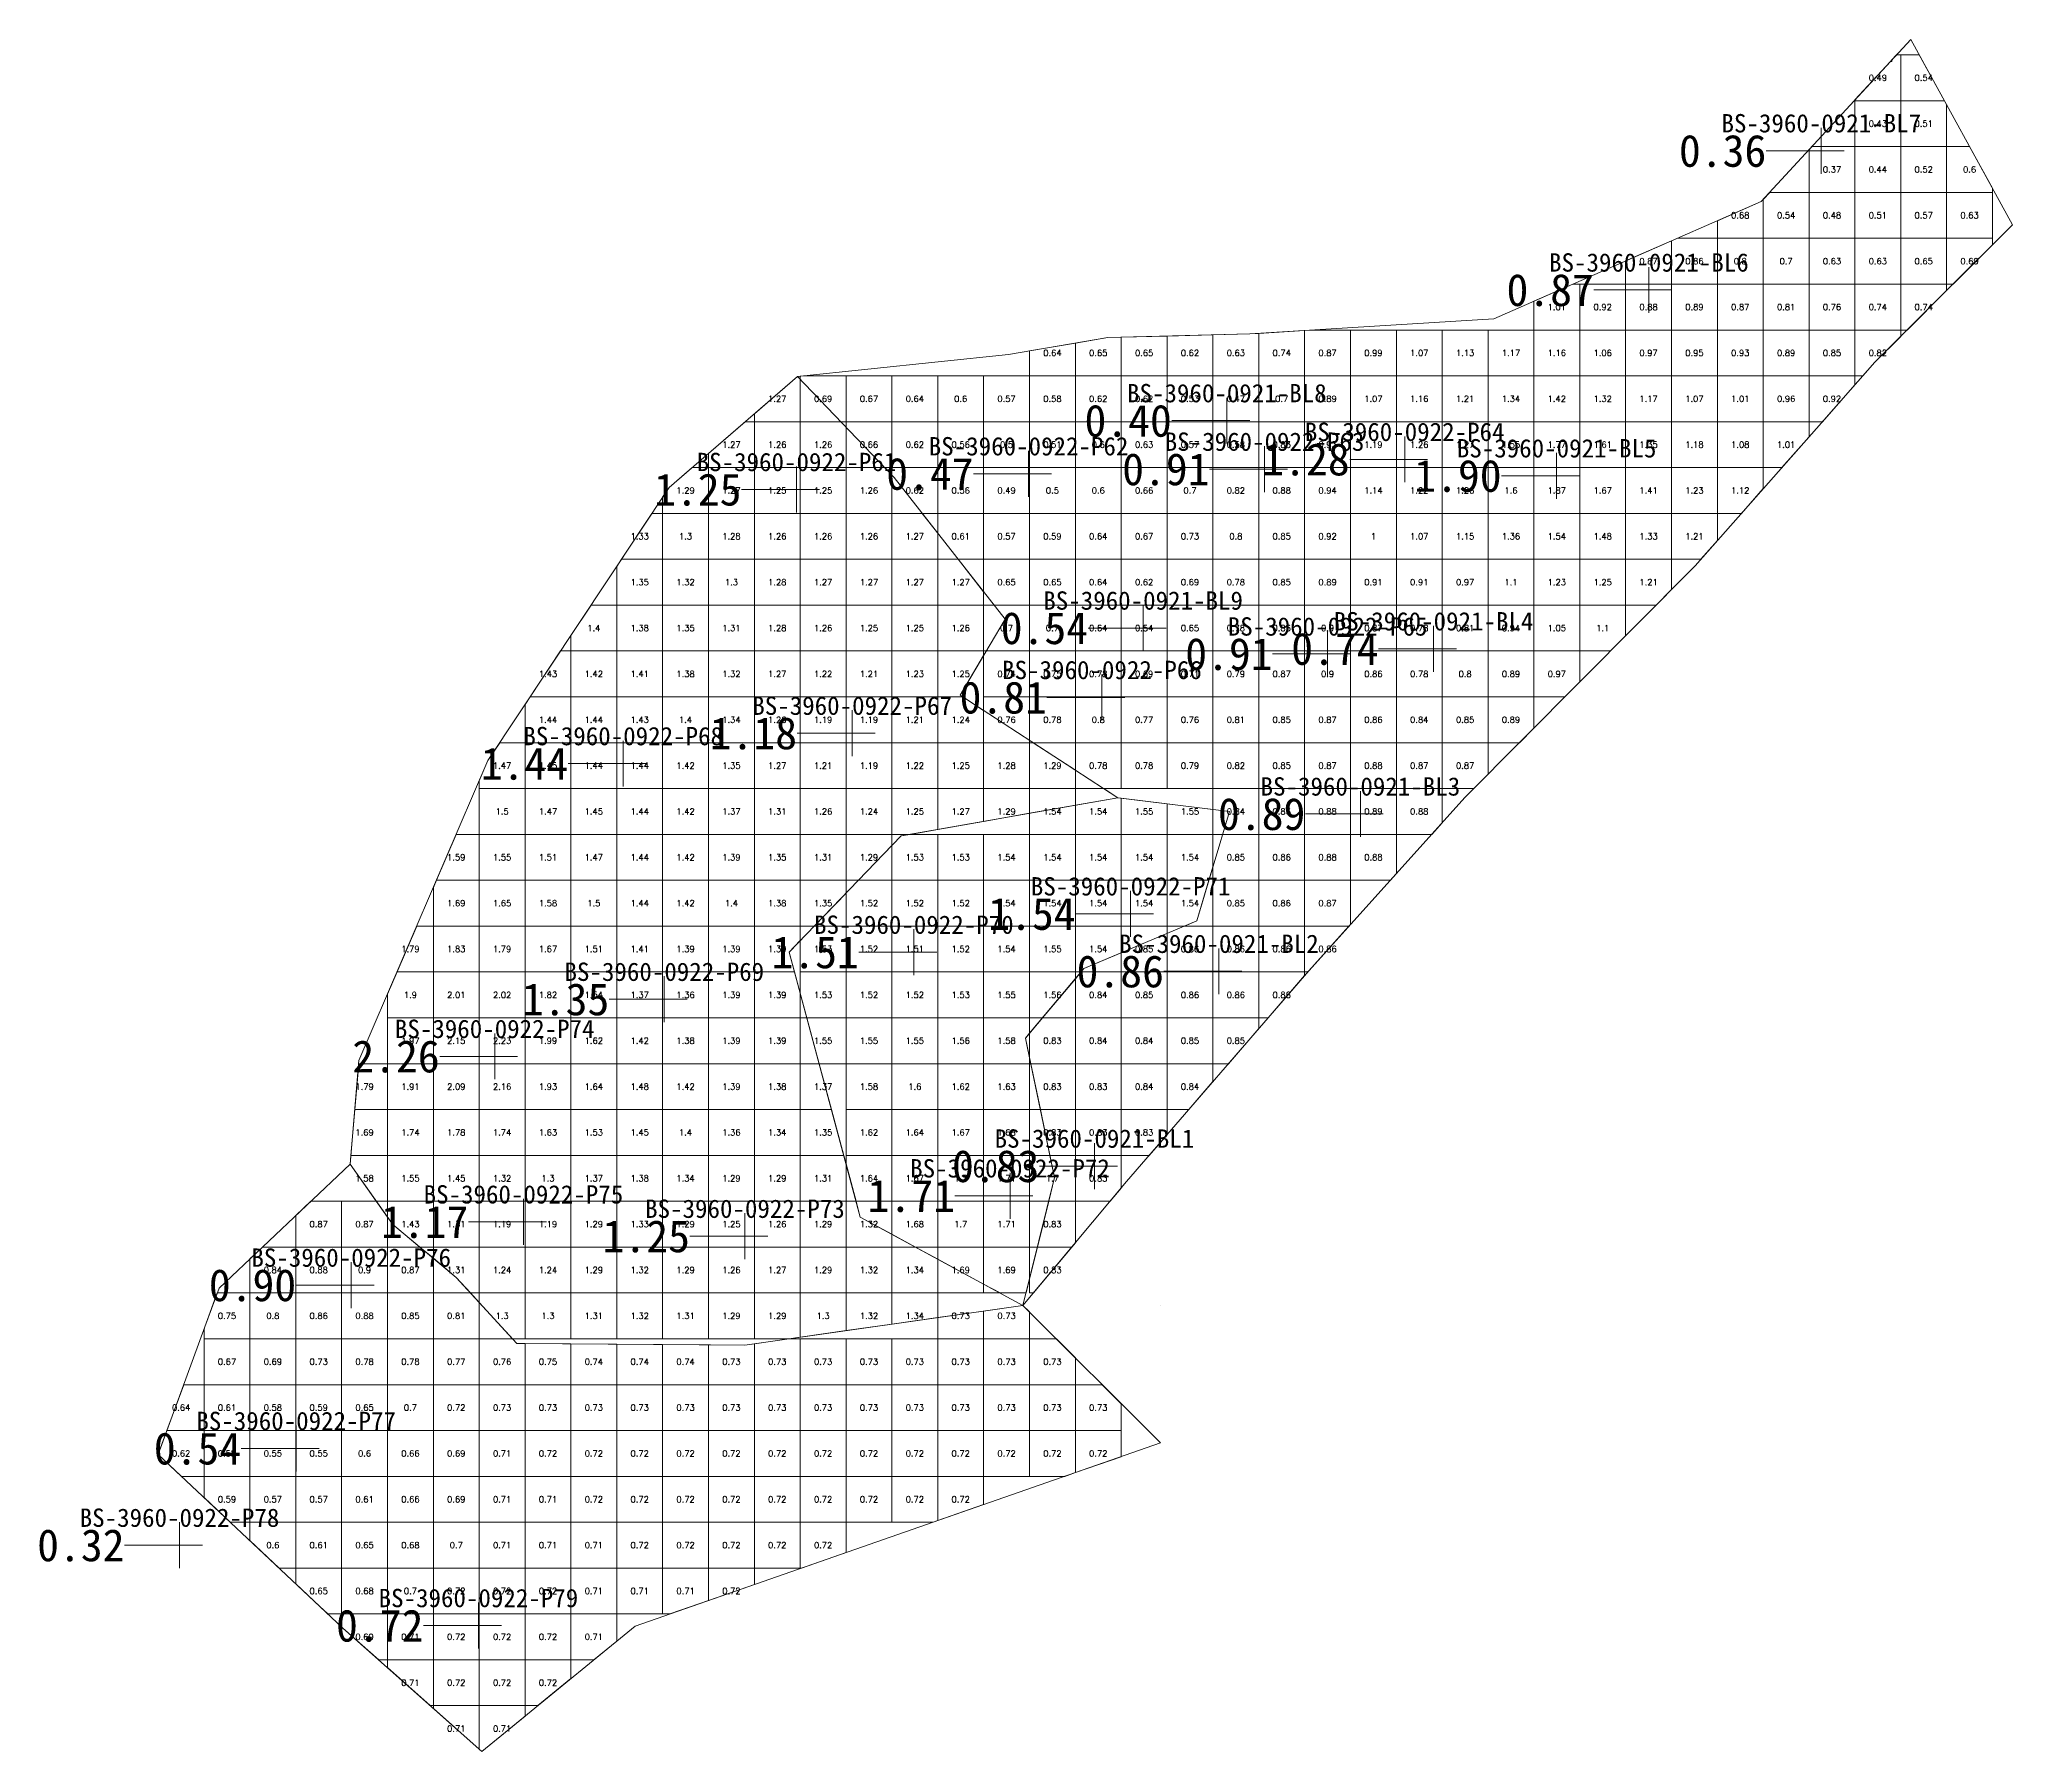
# Model space of a CAD drawing. Header units: inches. Extents: x 469941.1 to 469984.2, y 4349678.7 to 4349716.
import ezdxf
from ezdxf.enums import TextEntityAlignment as Align

# ---------------------------------------------------------------- set-up
doc = ezdxf.new("R2010")
doc.units = ezdxf.units.IN
doc.header["$MEASUREMENT"] = 0
for name, color, linetype, lineweight in [('0.500-1.000', 7, 'Continuous', 0), ('1.500-3.000', 7, 'Continuous', 0), ('点', 7, 'Continuous', 0), ('爆区方格网', 7, 'Continuous', 0), ('线条', 7, 'Continuous', 0), ('钻孔', 7, 'Continuous', 0)]:
    doc.layers.add(name, color=color, linetype=linetype, lineweight=lineweight)
doc.styles.add('3dmine_textStyle_1', font='txt.shx', dxfattribs={"height": 1, "bigfont": 'gbcbig.shx'})
doc.styles.add('3dmine_textStyle_2', font='', dxfattribs={"height": 1})
doc.styles.get('3dmine_textStyle_2').set_extended_font_data('SimSun-ExtB')

msp = doc.modelspace()

# ---------------------------------------------------------------- texts
at = {"color": 4, "linetype": 'Continuous', "lineweight": 0, "true_color": 0x00ffff, "style": '3dmine_textStyle_1'}
for s, height, p in [('0.49', 0.1333, (469981.22, 4349715.154, 3961.209)), ('0.54', 0.1333, (469982.22, 4349715.154, 3961.209)), ('0.43', 0.1333, (469981.22, 4349714.154, 3961.209)), ('0.51', 0.1333, (469982.22, 4349714.154, 3961.209)), ('0.37', 0.1333, (469980.22, 4349713.154, 3961.209)), ('0.44', 0.1333, (469981.22, 4349713.154, 3961.209)), ('0.52', 0.1333, (469982.22, 4349713.154, 3961.209)), ('0.6', 0.1333, (469983.22, 4349713.154, 3961.209)), ('0.68', 0.1333, (469978.22, 4349712.154, 3961.209)), ('0.54', 0.1333, (469979.22, 4349712.154, 3961.209)), ('0.48', 0.1333, (469980.22, 4349712.154, 3961.209)), ('0.51', 0.1333, (469981.22, 4349712.154, 3961.209)), ('0.57', 0.1333, (469982.22, 4349712.154, 3961.209)), ('0.63', 0.1333, (469983.22, 4349712.154, 3961.209)), ('0.87', 0.1333, (469976.22, 4349711.154, 3961.209)), ('0.86', 0.1333, (469977.22, 4349711.154, 3961.209)), ('0.8', 0.1333, (469978.22, 4349711.154, 3961.209)), ('0.7', 0.1333, (469979.22, 4349711.154, 3961.209)), ('0.63', 0.1333, (469980.22, 4349711.154, 3961.209)), ('0.63', 0.1333, (469981.22, 4349711.154, 3961.209)), ('0.65', 0.1333, (469982.22, 4349711.154, 3961.209)), ('0.69', 0.1333, (469983.22, 4349711.154, 3961.209)), ('1.01', 0.1333, (469974.22, 4349710.154, 3961.209)), ('0.92', 0.1333, (469975.22, 4349710.154, 3961.209)), ('0.88', 0.1333, (469976.22, 4349710.154, 3961.209)), ('0.89', 0.1333, (469977.22, 4349710.154, 3961.209)), ('0.87', 0.1333, (469978.22, 4349710.154, 3961.209)), ('0.81', 0.1333, (469979.22, 4349710.154, 3961.209)), ('0.76', 0.1333, (469980.22, 4349710.154, 3961.209)), ('0.74', 0.1333, (469981.22, 4349710.154, 3961.209)), ('0.74', 0.1333, (469982.22, 4349710.154, 3961.209)), ('0.64', 0.1333, (469963.22, 4349709.154, 3961.209)), ('0.65', 0.1333, (469964.22, 4349709.154, 3961.209)), ('0.65', 0.1333, (469965.22, 4349709.154, 3961.209)), ('0.62', 0.1333, (469966.22, 4349709.154, 3961.209)), ('0.63', 0.1333, (469967.22, 4349709.154, 3961.209)), ('0.74', 0.1333, (469968.22, 4349709.154, 3961.209)), ('0.87', 0.1333, (469969.22, 4349709.154, 3961.209)), ('0.99', 0.1333, (469970.22, 4349709.154, 3961.209)), ('1.07', 0.1333, (469971.22, 4349709.154, 3961.209)), ('1.13', 0.1333, (469972.22, 4349709.154, 3961.209)), ('1.17', 0.1333, (469973.22, 4349709.154, 3961.209)), ('1.16', 0.1333, (469974.22, 4349709.154, 3961.209)), ('1.06', 0.1333, (469975.22, 4349709.154, 3961.209)), ('0.97', 0.1333, (469976.22, 4349709.154, 3961.209)), ('0.95', 0.1333, (469977.22, 4349709.154, 3961.209)), ('0.93', 0.1333, (469978.22, 4349709.154, 3961.209)), ('0.89', 0.1333, (469979.22, 4349709.154, 3961.209)), ('0.85', 0.1333, (469980.22, 4349709.154, 3961.209)), ('0.82', 0.1333, (469981.22, 4349709.154, 3961.209)), ('0.69', 0.1333, (469958.22, 4349708.154, 3961.209)), ('0.67', 0.1333, (469959.22, 4349708.154, 3961.209)), ('0.64', 0.1333, (469960.22, 4349708.154, 3961.209)), ('0.6', 0.1333, (469961.22, 4349708.154, 3961.209)), ('0.57', 0.1333, (469962.22, 4349708.154, 3961.209)), ('0.58', 0.1333, (469963.22, 4349708.154, 3961.209)), ('0.62', 0.1333, (469964.22, 4349708.154, 3961.209)), ('0.62', 0.1333, (469965.22, 4349708.154, 3961.209)), ('0.53', 0.1333, (469966.22, 4349708.154, 3961.209)), ('0.47', 0.1333, (469967.22, 4349708.154, 3961.209)), ('0.7', 0.1333, (469968.22, 4349708.154, 3961.209)), ('0.89', 0.1333, (469969.22, 4349708.154, 3961.209)), ('1.07', 0.1333, (469970.22, 4349708.154, 3961.209)), ('1.16', 0.1333, (469971.22, 4349708.154, 3961.209)), ('1.21', 0.1333, (469972.22, 4349708.154, 3961.209)), ('1.34', 0.1333, (469973.22, 4349708.154, 3961.209)), ('1.42', 0.1333, (469974.22, 4349708.154, 3961.209)), ('1.32', 0.1333, (469975.22, 4349708.154, 3961.209)), ('1.17', 0.1333, (469976.22, 4349708.154, 3961.209)), ('1.07', 0.1333, (469977.22, 4349708.154, 3961.209)), ('1.01', 0.1333, (469978.22, 4349708.154, 3961.209)), ('0.96', 0.1333, (469979.22, 4349708.154, 3961.209)), ('0.92', 0.1333, (469980.22, 4349708.154, 3961.209)), ('0.66', 0.1333, (469959.22, 4349707.154, 3961.209)), ('0.62', 0.1333, (469960.22, 4349707.154, 3961.209)), ('0.56', 0.1333, (469961.22, 4349707.154, 3961.209)), ('0.5', 0.1333, (469962.22, 4349707.154, 3961.209)), ('0.51', 0.1333, (469963.22, 4349707.154, 3961.209)), ('0.6', 0.1333, (469964.22, 4349707.154, 3961.209)), ('0.63', 0.1333, (469965.22, 4349707.154, 3961.209)), ('0.57', 0.1333, (469966.22, 4349707.154, 3961.209)), ('0.58', 0.1333, (469967.22, 4349707.154, 3961.209)), ('0.83', 0.1333, (469968.22, 4349707.154, 3961.209)), ('0.93', 0.1333, (469969.22, 4349707.154, 3961.209)), ('1.19', 0.1333, (469970.22, 4349707.154, 3961.209)), ('1.26', 0.1333, (469971.22, 4349707.154, 3961.209)), ('1.27', 0.1333, (469972.22, 4349707.154, 3961.209)), ('1.55', 0.1333, (469973.22, 4349707.154, 3961.209)), ('1.77', 0.1333, (469974.22, 4349707.154, 3961.209)), ('1.61', 0.1333, (469975.22, 4349707.154, 3961.209)), ('1.35', 0.1333, (469976.22, 4349707.154, 3961.209)), ('1.18', 0.1333, (469977.22, 4349707.154, 3961.209)), ('1.08', 0.1333, (469978.22, 4349707.154, 3961.209)), ('1.01', 0.1333, (469979.22, 4349707.154, 3961.209)), ('0.62', 0.1333, (469960.22, 4349706.154, 3961.209)), ('0.56', 0.1333, (469961.22, 4349706.154, 3961.209)), ('0.49', 0.1333, (469962.22, 4349706.154, 3961.209)), ('0.5', 0.1333, (469963.22, 4349706.154, 3961.209)), ('0.6', 0.1333, (469964.22, 4349706.154, 3961.209)), ('0.66', 0.1333, (469965.22, 4349706.154, 3961.209)), ('0.7', 0.1333, (469966.22, 4349706.154, 3961.209)), ('0.82', 0.1333, (469967.22, 4349706.154, 3961.209)), ('0.88', 0.1333, (469968.22, 4349706.154, 3961.209)), ('0.94', 0.1333, (469969.22, 4349706.154, 3961.209)), ('1.14', 0.1333, (469970.22, 4349706.154, 3961.209)), ('1.22', 0.1333, (469971.22, 4349706.154, 3961.209)), ('1.26', 0.1333, (469972.22, 4349706.154, 3961.209)), ('1.6', 0.1333, (469973.22, 4349706.154, 3961.209)), ('1.87', 0.1333, (469974.22, 4349706.154, 3961.209)), ('1.67', 0.1333, (469975.22, 4349706.154, 3961.209)), ('1.41', 0.1333, (469976.22, 4349706.154, 3961.209)), ('1.23', 0.1333, (469977.22, 4349706.154, 3961.209)), ('1.12', 0.1333, (469978.22, 4349706.154, 3961.209)), ('0.61', 0.1333, (469961.22, 4349705.154, 3961.209)), ('0.57', 0.1333, (469962.22, 4349705.154, 3961.209)), ('0.59', 0.1333, (469963.22, 4349705.154, 3961.209)), ('0.64', 0.1333, (469964.22, 4349705.154, 3961.209)), ('0.67', 0.1333, (469965.22, 4349705.154, 3961.209)), ('0.73', 0.1333, (469966.22, 4349705.154, 3961.209)), ('0.8', 0.1333, (469967.22, 4349705.154, 3961.209)), ('0.85', 0.1333, (469968.22, 4349705.154, 3961.209)), ('0.92', 0.1333, (469969.22, 4349705.154, 3961.209)), ('1', 0.133, (469970.22, 4349705.154, 3961.209)), ('1.07', 0.1333, (469971.22, 4349705.154, 3961.209)), ('1.15', 0.1333, (469972.22, 4349705.154, 3961.209)), ('1.36', 0.1333, (469973.22, 4349705.154, 3961.209)), ('1.54', 0.1333, (469974.22, 4349705.154, 3961.209)), ('1.48', 0.1333, (469975.22, 4349705.154, 3961.209)), ('1.33', 0.1333, (469976.22, 4349705.154, 3961.209)), ('1.21', 0.1333, (469977.22, 4349705.154, 3961.209)), ('0.65', 0.1333, (469962.22, 4349704.154, 3961.209)), ('0.65', 0.1333, (469963.22, 4349704.154, 3961.209)), ('0.64', 0.1333, (469964.22, 4349704.154, 3961.209)), ('0.62', 0.1333, (469965.22, 4349704.154, 3961.209)), ('0.69', 0.1333, (469966.22, 4349704.154, 3961.209)), ('0.78', 0.1333, (469967.22, 4349704.154, 3961.209)), ('0.85', 0.1333, (469968.22, 4349704.154, 3961.209)), ('0.89', 0.1333, (469969.22, 4349704.154, 3961.209)), ('0.91', 0.1333, (469970.22, 4349704.154, 3961.209)), ('0.91', 0.1333, (469971.22, 4349704.154, 3961.209)), ('0.97', 0.1333, (469972.22, 4349704.154, 3961.209)), ('1.1', 0.1333, (469973.22, 4349704.154, 3961.209)), ('1.23', 0.1333, (469974.22, 4349704.154, 3961.209)), ('1.25', 0.1333, (469975.22, 4349704.154, 3961.209)), ('1.21', 0.1333, (469976.22, 4349704.154, 3961.209)), ('0.7', 0.1333, (469962.22, 4349703.154, 3961.209)), ('0.7', 0.1333, (469963.22, 4349703.154, 3961.209)), ('0.64', 0.1333, (469964.22, 4349703.154, 3961.209)), ('0.54', 0.1333, (469965.22, 4349703.154, 3961.209)), ('0.65', 0.1333, (469966.22, 4349703.154, 3961.209)), ('0.78', 0.1333, (469967.22, 4349703.154, 3961.209)), ('0.86', 0.1333, (469968.22, 4349703.154, 3961.209)), ('0.9', 0.1333, (469969.22, 4349703.154, 3961.209)), ('0.87', 0.1333, (469970.22, 4349703.154, 3961.209)), ('0.78', 0.1333, (469971.22, 4349703.154, 3961.209)), ('0.81', 0.1333, (469972.22, 4349703.154, 3961.209)), ('0.94', 0.1333, (469973.22, 4349703.154, 3961.209)), ('1.05', 0.1333, (469974.22, 4349703.154, 3961.209)), ('1.1', 0.1333, (469975.22, 4349703.154, 3961.209)), ('0.74', 0.1333, (469962.22, 4349702.154, 3961.209)), ('0.75', 0.1333, (469963.22, 4349702.154, 3961.209)), ('0.78', 0.1333, (469964.22, 4349702.154, 3961.209)), ('0.69', 0.1333, (469965.22, 4349702.154, 3961.209)), ('0.71', 0.1333, (469966.22, 4349702.154, 3961.209)), ('0.79', 0.1333, (469967.22, 4349702.154, 3961.209)), ('0.87', 0.1333, (469968.22, 4349702.154, 3961.209)), ('0.9', 0.1333, (469969.22, 4349702.154, 3961.209)), ('0.86', 0.1333, (469970.22, 4349702.154, 3961.209)), ('0.78', 0.1333, (469971.22, 4349702.154, 3961.209)), ('0.8', 0.1333, (469972.22, 4349702.154, 3961.209)), ('0.89', 0.1333, (469973.22, 4349702.154, 3961.209)), ('0.97', 0.1333, (469974.22, 4349702.154, 3961.209)), ('0.76', 0.1333, (469962.22, 4349701.154, 3961.209)), ('0.78', 0.1333, (469963.22, 4349701.154, 3961.209)), ('0.8', 0.1333, (469964.22, 4349701.154, 3961.209)), ('0.77', 0.1333, (469965.22, 4349701.154, 3961.209)), ('0.76', 0.1333, (469966.22, 4349701.154, 3961.209)), ('0.81', 0.1333, (469967.22, 4349701.154, 3961.209)), ('0.85', 0.1333, (469968.22, 4349701.154, 3961.209)), ('0.87', 0.1333, (469969.22, 4349701.154, 3961.209)), ('0.86', 0.1333, (469970.22, 4349701.154, 3961.209)), ('0.84', 0.1333, (469971.22, 4349701.154, 3961.209)), ('0.85', 0.1333, (469972.22, 4349701.154, 3961.209)), ('0.89', 0.1333, (469973.22, 4349701.154, 3961.209)), ('0.78', 0.1333, (469964.22, 4349700.154, 3961.209)), ('0.78', 0.1333, (469965.22, 4349700.154, 3961.209)), ('0.79', 0.1333, (469966.22, 4349700.154, 3961.209)), ('0.82', 0.1333, (469967.22, 4349700.154, 3961.209)), ('0.85', 0.1333, (469968.22, 4349700.154, 3961.209)), ('0.87', 0.1333, (469969.22, 4349700.154, 3961.209)), ('0.88', 0.1333, (469970.22, 4349700.154, 3961.209)), ('0.87', 0.1333, (469971.22, 4349700.154, 3961.209)), ('0.87', 0.1333, (469972.22, 4349700.154, 3961.209)), ('0.84', 0.1333, (469967.22, 4349699.154, 3961.209)), ('0.86', 0.1333, (469968.22, 4349699.154, 3961.209)), ('0.88', 0.1333, (469969.22, 4349699.154, 3961.209)), ('0.89', 0.1333, (469970.22, 4349699.154, 3961.209)), ('0.88', 0.1333, (469971.22, 4349699.154, 3961.209)), ('0.85', 0.1333, (469967.22, 4349698.154, 3961.209)), ('0.86', 0.1333, (469968.22, 4349698.154, 3961.209)), ('0.88', 0.1333, (469969.22, 4349698.154, 3961.209)), ('0.88', 0.1333, (469970.22, 4349698.154, 3961.209)), ('0.85', 0.1333, (469967.22, 4349697.154, 3961.209)), ('0.86', 0.1333, (469968.22, 4349697.154, 3961.209)), ('0.87', 0.1333, (469969.22, 4349697.154, 3961.209)), ('0.85', 0.1333, (469965.22, 4349696.154, 3961.209)), ('0.86', 0.1333, (469966.22, 4349696.154, 3961.209)), ('0.86', 0.1333, (469967.22, 4349696.154, 3961.209)), ('0.86', 0.1333, (469968.22, 4349696.154, 3961.209)), ('0.86', 0.1333, (469969.22, 4349696.154, 3961.209)), ('0.84', 0.1333, (469964.22, 4349695.154, 3961.209)), ('0.85', 0.1333, (469965.22, 4349695.154, 3961.209)), ('0.86', 0.1333, (469966.22, 4349695.154, 3961.209)), ('0.86', 0.1333, (469967.22, 4349695.154, 3961.209)), ('0.86', 0.1333, (469968.22, 4349695.154, 3961.209)), ('0.83', 0.1333, (469963.22, 4349694.154, 3961.209)), ('0.84', 0.1333, (469964.22, 4349694.154, 3961.209)), ('0.84', 0.1333, (469965.22, 4349694.154, 3961.209)), ('0.85', 0.1333, (469966.22, 4349694.154, 3961.209)), ('0.85', 0.1333, (469967.22, 4349694.154, 3961.209)), ('0.83', 0.1333, (469963.22, 4349693.154, 3961.209)), ('0.83', 0.1333, (469964.22, 4349693.154, 3961.209)), ('0.84', 0.1333, (469965.22, 4349693.154, 3961.209)), ('0.84', 0.1333, (469966.22, 4349693.154, 3961.209)), ('0.83', 0.1333, (469963.22, 4349692.154, 3961.209)), ('0.83', 0.1333, (469964.22, 4349692.154, 3961.209)), ('0.83', 0.1333, (469965.22, 4349692.154, 3961.209)), ('0.83', 0.1333, (469964.22, 4349691.154, 3961.209)), ('0.87', 0.1333, (469947.22, 4349690.154, 3961.534)), ('0.87', 0.1333, (469948.22, 4349690.154, 3961.534)), ('0.83', 0.1333, (469963.22, 4349690.154, 3961.209)), ('0.84', 0.1333, (469946.22, 4349689.154, 3961.534)), ('0.88', 0.1333, (469947.22, 4349689.154, 3961.534)), ('0.9', 0.1333, (469948.22, 4349689.154, 3961.534)), ('0.87', 0.1333, (469949.22, 4349689.154, 3961.534)), ('0.83', 0.1333, (469963.22, 4349689.154, 3961.209)), ('0.75', 0.1333, (469945.22, 4349688.154, 3961.534)), ('0.8', 0.1333, (469946.22, 4349688.154, 3961.534)), ('0.86', 0.1333, (469947.22, 4349688.154, 3961.534)), ('0.88', 0.1333, (469948.22, 4349688.154, 3961.534)), ('0.85', 0.1333, (469949.22, 4349688.154, 3961.534)), ('0.81', 0.1333, (469950.22, 4349688.154, 3961.534)), ('0.73', 0.1333, (469961.22, 4349688.154, 3961.534)), ('0.73', 0.1333, (469962.22, 4349688.154, 3961.534)), ('0.67', 0.1333, (469945.22, 4349687.154, 3961.534)), ('0.69', 0.1333, (469946.22, 4349687.154, 3961.534)), ('0.73', 0.1333, (469947.22, 4349687.154, 3961.534)), ('0.78', 0.1333, (469948.22, 4349687.154, 3961.534)), ('0.78', 0.1333, (469949.22, 4349687.154, 3961.534)), ('0.77', 0.1333, (469950.22, 4349687.154, 3961.534)), ('0.76', 0.1333, (469951.22, 4349687.154, 3961.534)), ('0.75', 0.1333, (469952.22, 4349687.154, 3961.534)), ('0.74', 0.1333, (469953.22, 4349687.154, 3961.534)), ('0.74', 0.1333, (469954.22, 4349687.154, 3961.534)), ('0.74', 0.1333, (469955.22, 4349687.154, 3961.534)), ('0.73', 0.1333, (469956.22, 4349687.154, 3961.534)), ('0.73', 0.1333, (469957.22, 4349687.154, 3961.534)), ('0.73', 0.1333, (469958.22, 4349687.154, 3961.534)), ('0.73', 0.1333, (469959.22, 4349687.154, 3961.534)), ('0.73', 0.1333, (469960.22, 4349687.154, 3961.534)), ('0.73', 0.1333, (469961.22, 4349687.154, 3961.534)), ('0.73', 0.1333, (469962.22, 4349687.154, 3961.534)), ('0.73', 0.1333, (469963.22, 4349687.154, 3961.534)), ('0.64', 0.1333, (469944.22, 4349686.154, 3961.534)), ('0.61', 0.1333, (469945.22, 4349686.154, 3961.534)), ('0.58', 0.1333, (469946.22, 4349686.154, 3961.534)), ('0.59', 0.1333, (469947.22, 4349686.154, 3961.534)), ('0.65', 0.1333, (469948.22, 4349686.154, 3961.534)), ('0.7', 0.1333, (469949.22, 4349686.154, 3961.534)), ('0.72', 0.1333, (469950.22, 4349686.154, 3961.534)), ('0.73', 0.1333, (469951.22, 4349686.154, 3961.534)), ('0.73', 0.1333, (469952.22, 4349686.154, 3961.534)), ('0.73', 0.1333, (469953.22, 4349686.154, 3961.534)), ('0.73', 0.1333, (469954.22, 4349686.154, 3961.534)), ('0.73', 0.1333, (469955.22, 4349686.154, 3961.534)), ('0.73', 0.1333, (469956.22, 4349686.154, 3961.534)), ('0.73', 0.1333, (469957.22, 4349686.154, 3961.534)), ('0.73', 0.1333, (469958.22, 4349686.154, 3961.534)), ('0.73', 0.1333, (469959.22, 4349686.154, 3961.534)), ('0.73', 0.1333, (469960.22, 4349686.154, 3961.534)), ('0.73', 0.1333, (469961.22, 4349686.154, 3961.534)), ('0.73', 0.1333, (469962.22, 4349686.154, 3961.534)), ('0.73', 0.1333, (469963.22, 4349686.154, 3961.534)), ('0.73', 0.1333, (469964.22, 4349686.154, 3961.534)), ('0.62', 0.1333, (469944.22, 4349685.154, 3961.534)), ('0.58', 0.1333, (469945.22, 4349685.154, 3961.534)), ('0.55', 0.1333, (469946.22, 4349685.154, 3961.534)), ('0.55', 0.1333, (469947.22, 4349685.154, 3961.534)), ('0.6', 0.1333, (469948.22, 4349685.154, 3961.534)), ('0.66', 0.1333, (469949.22, 4349685.154, 3961.534)), ('0.69', 0.1333, (469950.22, 4349685.154, 3961.534)), ('0.71', 0.1333, (469951.22, 4349685.154, 3961.534)), ('0.72', 0.1333, (469952.22, 4349685.154, 3961.534)), ('0.72', 0.1333, (469953.22, 4349685.154, 3961.534)), ('0.72', 0.1333, (469954.22, 4349685.154, 3961.534)), ('0.72', 0.1333, (469955.22, 4349685.154, 3961.534)), ('0.72', 0.1333, (469956.22, 4349685.154, 3961.534)), ('0.72', 0.1333, (469957.22, 4349685.154, 3961.534)), ('0.72', 0.1333, (469958.22, 4349685.154, 3961.534)), ('0.72', 0.1333, (469959.22, 4349685.154, 3961.534)), ('0.72', 0.1333, (469960.22, 4349685.154, 3961.534)), ('0.72', 0.1333, (469961.22, 4349685.154, 3961.534)), ('0.72', 0.1333, (469962.22, 4349685.154, 3961.534)), ('0.72', 0.1333, (469963.22, 4349685.154, 3961.534)), ('0.72', 0.1333, (469964.22, 4349685.154, 3961.534)), ('0.59', 0.1333, (469945.22, 4349684.154, 3961.534)), ('0.57', 0.1333, (469946.22, 4349684.154, 3961.534)), ('0.57', 0.1333, (469947.22, 4349684.154, 3961.534)), ('0.61', 0.1333, (469948.22, 4349684.154, 3961.534)), ('0.66', 0.1333, (469949.22, 4349684.154, 3961.534)), ('0.69', 0.1333, (469950.22, 4349684.154, 3961.534)), ('0.71', 0.1333, (469951.22, 4349684.154, 3961.534)), ('0.71', 0.1333, (469952.22, 4349684.154, 3961.534)), ('0.72', 0.1333, (469953.22, 4349684.154, 3961.534)), ('0.72', 0.1333, (469954.22, 4349684.154, 3961.534)), ('0.72', 0.1333, (469955.22, 4349684.154, 3961.534)), ('0.72', 0.1333, (469956.22, 4349684.154, 3961.534)), ('0.72', 0.1333, (469957.22, 4349684.154, 3961.534)), ('0.72', 0.1333, (469958.22, 4349684.154, 3961.534)), ('0.72', 0.1333, (469959.22, 4349684.154, 3961.534)), ('0.72', 0.1333, (469960.22, 4349684.154, 3961.534)), ('0.72', 0.1333, (469961.22, 4349684.154, 3961.534)), ('0.6', 0.1333, (469946.22, 4349683.154, 3961.534)), ('0.61', 0.1333, (469947.22, 4349683.154, 3961.534)), ('0.65', 0.1333, (469948.22, 4349683.154, 3961.534)), ('0.68', 0.1333, (469949.22, 4349683.154, 3961.534)), ('0.7', 0.1333, (469950.22, 4349683.154, 3961.534)), ('0.71', 0.1333, (469951.22, 4349683.154, 3961.534)), ('0.71', 0.1333, (469952.22, 4349683.154, 3961.534)), ('0.71', 0.1333, (469953.22, 4349683.154, 3961.534)), ('0.72', 0.1333, (469954.22, 4349683.154, 3961.534)), ('0.72', 0.1333, (469955.22, 4349683.154, 3961.534)), ('0.72', 0.1333, (469956.22, 4349683.154, 3961.534)), ('0.72', 0.1333, (469957.22, 4349683.154, 3961.534)), ('0.72', 0.1333, (469958.22, 4349683.154, 3961.534)), ('0.65', 0.1333, (469947.22, 4349682.154, 3961.534)), ('0.68', 0.1333, (469948.22, 4349682.154, 3961.534)), ('0.7', 0.1333, (469949.22, 4349682.154, 3961.534)), ('0.72', 0.1333, (469950.22, 4349682.154, 3961.534)), ('0.72', 0.1333, (469951.22, 4349682.154, 3961.534)), ('0.72', 0.1333, (469952.22, 4349682.154, 3961.534)), ('0.71', 0.1333, (469953.22, 4349682.154, 3961.534)), ('0.71', 0.1333, (469954.22, 4349682.154, 3961.534)), ('0.71', 0.1333, (469955.22, 4349682.154, 3961.534)), ('0.72', 0.1333, (469956.22, 4349682.154, 3961.534)), ('0.69', 0.1333, (469948.22, 4349681.154, 3961.534)), ('0.71', 0.1333, (469949.22, 4349681.154, 3961.534)), ('0.72', 0.1333, (469950.22, 4349681.154, 3961.534)), ('0.72', 0.1333, (469951.22, 4349681.154, 3961.534)), ('0.72', 0.1333, (469952.22, 4349681.154, 3961.534)), ('0.71', 0.1333, (469953.22, 4349681.154, 3961.534)), ('0.71', 0.1333, (469949.22, 4349680.154, 3961.534)), ('0.72', 0.1333, (469950.22, 4349680.154, 3961.534)), ('0.72', 0.1333, (469951.22, 4349680.154, 3961.534)), ('0.72', 0.1333, (469952.22, 4349680.154, 3961.534)), ('0.71', 0.1333, (469950.22, 4349679.154, 3961.534)), ('0.71', 0.1333, (469951.22, 4349679.154, 3961.534))]:
    msp.add_text(s, height=height, dxfattribs=at).set_placement(p, align=Align.MIDDLE_CENTER)
at = {"color": 5, "linetype": 'Continuous', "lineweight": 0, "true_color": 0x0000ff, "style": '3dmine_textStyle_1'}
for s, p in [('1.27', (469957.22, 4349708.154, 3961.383)), ('1.27', (469956.22, 4349707.154, 3961.383)), ('1.26', (469957.22, 4349707.154, 3961.383)), ('1.26', (469958.22, 4349707.154, 3961.383)), ('1.29', (469955.22, 4349706.154, 3961.383)), ('1.27', (469956.22, 4349706.154, 3961.383)), ('1.25', (469957.22, 4349706.154, 3961.383)), ('1.25', (469958.22, 4349706.154, 3961.383)), ('1.26', (469959.22, 4349706.154, 3961.383)), ('1.33', (469954.22, 4349705.154, 3961.383)), ('1.3', (469955.22, 4349705.154, 3961.383)), ('1.28', (469956.22, 4349705.154, 3961.383)), ('1.26', (469957.22, 4349705.154, 3961.383)), ('1.26', (469958.22, 4349705.154, 3961.383)), ('1.26', (469959.22, 4349705.154, 3961.383)), ('1.27', (469960.22, 4349705.154, 3961.383)), ('1.35', (469954.22, 4349704.154, 3961.383)), ('1.32', (469955.22, 4349704.154, 3961.383)), ('1.3', (469956.22, 4349704.154, 3961.383)), ('1.28', (469957.22, 4349704.154, 3961.383)), ('1.27', (469958.22, 4349704.154, 3961.383)), ('1.27', (469959.22, 4349704.154, 3961.383)), ('1.27', (469960.22, 4349704.154, 3961.383)), ('1.27', (469961.22, 4349704.154, 3961.383)), ('1.4', (469953.22, 4349703.154, 3961.383)), ('1.38', (469954.22, 4349703.154, 3961.383)), ('1.35', (469955.22, 4349703.154, 3961.383)), ('1.31', (469956.22, 4349703.154, 3961.383)), ('1.28', (469957.22, 4349703.154, 3961.383)), ('1.26', (469958.22, 4349703.154, 3961.383)), ('1.25', (469959.22, 4349703.154, 3961.383)), ('1.25', (469960.22, 4349703.154, 3961.383)), ('1.26', (469961.22, 4349703.154, 3961.383)), ('1.43', (469952.22, 4349702.154, 3961.383)), ('1.42', (469953.22, 4349702.154, 3961.383)), ('1.41', (469954.22, 4349702.154, 3961.383)), ('1.38', (469955.22, 4349702.154, 3961.383)), ('1.32', (469956.22, 4349702.154, 3961.383)), ('1.27', (469957.22, 4349702.154, 3961.383)), ('1.22', (469958.22, 4349702.154, 3961.383)), ('1.21', (469959.22, 4349702.154, 3961.383)), ('1.23', (469960.22, 4349702.154, 3961.383)), ('1.25', (469961.22, 4349702.154, 3961.383)), ('1.44', (469952.22, 4349701.154, 3961.383)), ('1.44', (469953.22, 4349701.154, 3961.383)), ('1.43', (469954.22, 4349701.154, 3961.383)), ('1.4', (469955.22, 4349701.154, 3961.383)), ('1.34', (469956.22, 4349701.154, 3961.383)), ('1.26', (469957.22, 4349701.154, 3961.383)), ('1.19', (469958.22, 4349701.154, 3961.383)), ('1.19', (469959.22, 4349701.154, 3961.383)), ('1.21', (469960.22, 4349701.154, 3961.383)), ('1.24', (469961.22, 4349701.154, 3961.383)), ('1.47', (469951.22, 4349700.154, 3961.383)), ('1.45', (469952.22, 4349700.154, 3961.383)), ('1.44', (469953.22, 4349700.154, 3961.383)), ('1.44', (469954.22, 4349700.154, 3961.383)), ('1.42', (469955.22, 4349700.154, 3961.383)), ('1.35', (469956.22, 4349700.154, 3961.383)), ('1.27', (469957.22, 4349700.154, 3961.383)), ('1.21', (469958.22, 4349700.154, 3961.383)), ('1.19', (469959.22, 4349700.154, 3961.383)), ('1.22', (469960.22, 4349700.154, 3961.383)), ('1.25', (469961.22, 4349700.154, 3961.383)), ('1.28', (469962.22, 4349700.154, 3961.383)), ('1.29', (469963.22, 4349700.154, 3961.383)), ('1.5', (469951.22, 4349699.154, 3961.383)), ('1.47', (469952.22, 4349699.154, 3961.383)), ('1.45', (469953.22, 4349699.154, 3961.383)), ('1.44', (469954.22, 4349699.154, 3961.383)), ('1.42', (469955.22, 4349699.154, 3961.383)), ('1.37', (469956.22, 4349699.154, 3961.383)), ('1.31', (469957.22, 4349699.154, 3961.383)), ('1.26', (469958.22, 4349699.154, 3961.383)), ('1.24', (469959.22, 4349699.154, 3961.383)), ('1.25', (469960.22, 4349699.154, 3961.383)), ('1.27', (469961.22, 4349699.154, 3961.383)), ('1.29', (469962.22, 4349699.154, 3961.383)), ('1.59', (469950.22, 4349698.154, 3961.383)), ('1.55', (469951.22, 4349698.154, 3961.383)), ('1.51', (469952.22, 4349698.154, 3961.383)), ('1.47', (469953.22, 4349698.154, 3961.383)), ('1.44', (469954.22, 4349698.154, 3961.383)), ('1.42', (469955.22, 4349698.154, 3961.383)), ('1.39', (469956.22, 4349698.154, 3961.383)), ('1.35', (469957.22, 4349698.154, 3961.383)), ('1.31', (469958.22, 4349698.154, 3961.383)), ('1.29', (469959.22, 4349698.154, 3961.383)), ('1.69', (469950.22, 4349697.154, 3961.383)), ('1.65', (469951.22, 4349697.154, 3961.383)), ('1.58', (469952.22, 4349697.154, 3961.383)), ('1.5', (469953.22, 4349697.154, 3961.383)), ('1.44', (469954.22, 4349697.154, 3961.383)), ('1.42', (469955.22, 4349697.154, 3961.383)), ('1.4', (469956.22, 4349697.154, 3961.383)), ('1.38', (469957.22, 4349697.154, 3961.383)), ('1.35', (469958.22, 4349697.154, 3961.383)), ('1.79', (469949.22, 4349696.154, 3961.383)), ('1.83', (469950.22, 4349696.154, 3961.383)), ('1.79', (469951.22, 4349696.154, 3961.383)), ('1.67', (469952.22, 4349696.154, 3961.383)), ('1.51', (469953.22, 4349696.154, 3961.383)), ('1.41', (469954.22, 4349696.154, 3961.383)), ('1.39', (469955.22, 4349696.154, 3961.383)), ('1.39', (469956.22, 4349696.154, 3961.383)), ('1.39', (469957.22, 4349696.154, 3961.383)), ('1.9', (469949.22, 4349695.154, 3961.383)), ('2.01', (469950.22, 4349695.154, 3961.383)), ('2.02', (469951.22, 4349695.154, 3961.383)), ('1.82', (469952.22, 4349695.154, 3961.383)), ('1.54', (469953.22, 4349695.154, 3961.383)), ('1.37', (469954.22, 4349695.154, 3961.383)), ('1.36', (469955.22, 4349695.154, 3961.383)), ('1.39', (469956.22, 4349695.154, 3961.383)), ('1.39', (469957.22, 4349695.154, 3961.383)), ('1.97', (469949.22, 4349694.154, 3961.383)), ('2.15', (469950.22, 4349694.154, 3961.383)), ('2.23', (469951.22, 4349694.154, 3961.383)), ('1.99', (469952.22, 4349694.154, 3961.383)), ('1.62', (469953.22, 4349694.154, 3961.383)), ('1.42', (469954.22, 4349694.154, 3961.383)), ('1.38', (469955.22, 4349694.154, 3961.383)), ('1.39', (469956.22, 4349694.154, 3961.383)), ('1.39', (469957.22, 4349694.154, 3961.383)), ('1.79', (469948.22, 4349693.154, 3961.383)), ('1.91', (469949.22, 4349693.154, 3961.383)), ('2.09', (469950.22, 4349693.154, 3961.383)), ('2.16', (469951.22, 4349693.154, 3961.383)), ('1.93', (469952.22, 4349693.154, 3961.383)), ('1.64', (469953.22, 4349693.154, 3961.383)), ('1.48', (469954.22, 4349693.154, 3961.383)), ('1.42', (469955.22, 4349693.154, 3961.383)), ('1.39', (469956.22, 4349693.154, 3961.383)), ('1.38', (469957.22, 4349693.154, 3961.383)), ('1.37', (469958.22, 4349693.154, 3961.383)), ('1.69', (469948.22, 4349692.154, 3961.383)), ('1.74', (469949.22, 4349692.154, 3961.383)), ('1.78', (469950.22, 4349692.154, 3961.383)), ('1.74', (469951.22, 4349692.154, 3961.383)), ('1.63', (469952.22, 4349692.154, 3961.383)), ('1.53', (469953.22, 4349692.154, 3961.383)), ('1.45', (469954.22, 4349692.154, 3961.383)), ('1.4', (469955.22, 4349692.154, 3961.383)), ('1.36', (469956.22, 4349692.154, 3961.383)), ('1.34', (469957.22, 4349692.154, 3961.383)), ('1.35', (469958.22, 4349692.154, 3961.383)), ('1.58', (469948.22, 4349691.154, 3961.383)), ('1.55', (469949.22, 4349691.154, 3961.383)), ('1.45', (469950.22, 4349691.154, 3961.383)), ('1.32', (469951.22, 4349691.154, 3961.383)), ('1.3', (469952.22, 4349691.154, 3961.383)), ('1.37', (469953.22, 4349691.154, 3961.383)), ('1.38', (469954.22, 4349691.154, 3961.383)), ('1.34', (469955.22, 4349691.154, 3961.383)), ('1.29', (469956.22, 4349691.154, 3961.383)), ('1.29', (469957.22, 4349691.154, 3961.383)), ('1.31', (469958.22, 4349691.154, 3961.383)), ('1.43', (469949.22, 4349690.154, 3961.383)), ('1.31', (469950.22, 4349690.154, 3961.383)), ('1.19', (469951.22, 4349690.154, 3961.383)), ('1.19', (469952.22, 4349690.154, 3961.383)), ('1.29', (469953.22, 4349690.154, 3961.383)), ('1.33', (469954.22, 4349690.154, 3961.383)), ('1.29', (469955.22, 4349690.154, 3961.383)), ('1.25', (469956.22, 4349690.154, 3961.383)), ('1.26', (469957.22, 4349690.154, 3961.383)), ('1.29', (469958.22, 4349690.154, 3961.383)), ('1.32', (469959.22, 4349690.154, 3961.383)), ('1.31', (469950.22, 4349689.154, 3961.383)), ('1.24', (469951.22, 4349689.154, 3961.383)), ('1.24', (469952.22, 4349689.154, 3961.383)), ('1.29', (469953.22, 4349689.154, 3961.383)), ('1.32', (469954.22, 4349689.154, 3961.383)), ('1.29', (469955.22, 4349689.154, 3961.383)), ('1.26', (469956.22, 4349689.154, 3961.383)), ('1.27', (469957.22, 4349689.154, 3961.383)), ('1.29', (469958.22, 4349689.154, 3961.383)), ('1.32', (469959.22, 4349689.154, 3961.383)), ('1.34', (469960.22, 4349689.154, 3961.383)), ('1.3', (469951.22, 4349688.154, 3961.383)), ('1.3', (469952.22, 4349688.154, 3961.383)), ('1.31', (469953.22, 4349688.154, 3961.383)), ('1.32', (469954.22, 4349688.154, 3961.383)), ('1.31', (469955.22, 4349688.154, 3961.383)), ('1.29', (469956.22, 4349688.154, 3961.383)), ('1.29', (469957.22, 4349688.154, 3961.383)), ('1.3', (469958.22, 4349688.154, 3961.383)), ('1.32', (469959.22, 4349688.154, 3961.383)), ('1.34', (469960.22, 4349688.154, 3961.383))]:
    msp.add_text(s, height=0.1333, dxfattribs=at).set_placement(p, align=Align.MIDDLE_CENTER)
at = {"color": 1, "linetype": 'Continuous', "lineweight": 0, "true_color": 0xff0000, "style": '3dmine_textStyle_1'}
for s, p in [('1.54', (469963.22, 4349699.154, 3961.013)), ('1.54', (469964.22, 4349699.154, 3961.013)), ('1.55', (469965.22, 4349699.154, 3961.013)), ('1.55', (469966.22, 4349699.154, 3961.013)), ('1.53', (469960.22, 4349698.154, 3961.013)), ('1.53', (469961.22, 4349698.154, 3961.013)), ('1.54', (469962.22, 4349698.154, 3961.013)), ('1.54', (469963.22, 4349698.154, 3961.013)), ('1.54', (469964.22, 4349698.154, 3961.013)), ('1.54', (469965.22, 4349698.154, 3961.013)), ('1.54', (469966.22, 4349698.154, 3961.013)), ('1.52', (469959.22, 4349697.154, 3961.013)), ('1.52', (469960.22, 4349697.154, 3961.013)), ('1.52', (469961.22, 4349697.154, 3961.013)), ('1.54', (469962.22, 4349697.154, 3961.013)), ('1.54', (469963.22, 4349697.154, 3961.013)), ('1.54', (469964.22, 4349697.154, 3961.013)), ('1.54', (469965.22, 4349697.154, 3961.013)), ('1.54', (469966.22, 4349697.154, 3961.013)), ('1.53', (469958.22, 4349696.154, 3961.013)), ('1.52', (469959.22, 4349696.154, 3961.013)), ('1.51', (469960.22, 4349696.154, 3961.013)), ('1.52', (469961.22, 4349696.154, 3961.013)), ('1.54', (469962.22, 4349696.154, 3961.013)), ('1.55', (469963.22, 4349696.154, 3961.013)), ('1.54', (469964.22, 4349696.154, 3961.013)), ('1.53', (469958.22, 4349695.154, 3961.013)), ('1.52', (469959.22, 4349695.154, 3961.013)), ('1.52', (469960.22, 4349695.154, 3961.013)), ('1.53', (469961.22, 4349695.154, 3961.013)), ('1.55', (469962.22, 4349695.154, 3961.013)), ('1.56', (469963.22, 4349695.154, 3961.013)), ('1.55', (469958.22, 4349694.154, 3961.013)), ('1.55', (469959.22, 4349694.154, 3961.013)), ('1.55', (469960.22, 4349694.154, 3961.013)), ('1.56', (469961.22, 4349694.154, 3961.013)), ('1.58', (469962.22, 4349694.154, 3961.013)), ('1.58', (469959.22, 4349693.154, 3961.013)), ('1.6', (469960.22, 4349693.154, 3961.013)), ('1.62', (469961.22, 4349693.154, 3961.013)), ('1.63', (469962.22, 4349693.154, 3961.013)), ('1.62', (469959.22, 4349692.154, 3961.013)), ('1.64', (469960.22, 4349692.154, 3961.013)), ('1.67', (469961.22, 4349692.154, 3961.013)), ('1.68', (469962.22, 4349692.154, 3961.013)), ('1.64', (469959.22, 4349691.154, 3961.013)), ('1.67', (469960.22, 4349691.154, 3961.013)), ('1.7', (469961.22, 4349691.154, 3961.013)), ('1.71', (469962.22, 4349691.154, 3961.013)), ('1.7', (469963.22, 4349691.154, 3961.013)), ('1.68', (469960.22, 4349690.154, 3961.013)), ('1.7', (469961.22, 4349690.154, 3961.013)), ('1.71', (469962.22, 4349690.154, 3961.013)), ('1.69', (469961.22, 4349689.154, 3961.013)), ('1.69', (469962.22, 4349689.154, 3961.013))]:
    msp.add_text(s, height=0.1333, dxfattribs=at).set_placement(p, align=Align.MIDDLE_CENTER)
at = {"layer": '钻孔', "color": 138, "linetype": 'Continuous', "lineweight": 0, "true_color": 0x004c4c, "style": '3dmine_textStyle_2'}
for s, p in [('BS-3960-0921-BL7', (469979.987, 4349713.963, 3960.758)), ('BS-3960-0921-BL6', (469976.227, 4349710.927, 3961.677)), ('BS-3960-0921-BL8', (469967.024, 4349708.077, 3962.02)), ('BS-3960-0922-P64', (469970.902, 4349707.233, 3961.037)), ('BS-3960-0922-P62', (469962.7, 4349706.919, 3961.249)), ('BS-3960-0922-P63', (469967.846, 4349707.019, 3960.958)), ('BS-3960-0921-BL5', (469974.215, 4349706.875, 3962.02)), ('BS-3960-0922-P61', (469957.639, 4349706.576, 3961.302)), ('BS-3960-0921-BL9', (469965.198, 4349703.554, 3961.677)), ('BS-3960-0922-P65', (469969.221, 4349702.989, 3961.288)), ('BS-3960-0921-BL4', (469971.532, 4349703.102, 3961.905)), ('BS-3960-0922-P66', (469964.3, 4349702.04, 3961.209)), ('BS-3960-0922-P67', (469958.852, 4349701.261, 3961.391)), ('BS-3960-0922-P68', (469953.86, 4349700.598, 3961.47)), ('BS-3960-0921-BL3', (469969.936, 4349699.5, 3961.509)), ('BS-3960-0922-P71', (469964.926, 4349697.322, 3961.311)), ('BS-3960-0922-P70', (469960.198, 4349696.485, 3961.165)), ('BS-3960-0921-BL2', (469966.851, 4349696.069, 3962.22)), ('BS-3960-0922-P69', (469954.757, 4349695.459, 3961.431)), ('BS-3960-0922-P74', (469951.058, 4349694.214, 3961.57)), ('BS-3960-0921-BL1', (469964.136, 4349691.821, 3961.993)), ('BS-3960-0922-P72', (469962.295, 4349691.172, 3961.013)), ('BS-3960-0922-P75', (469951.684, 4349690.604, 3961.383)), ('BS-3960-0922-P73', (469956.515, 4349690.291, 3961.439)), ('BS-3960-0922-P76', (469947.929, 4349689.225, 3961.426)), ('BS-3960-0922-P77', (469946.729, 4349685.663, 3961.663)), ('BS-3960-0922-P78', (469944.185, 4349683.553, 3961.56)), ('BS-3960-0922-P79', (469950.703, 4349681.801, 3961.534))]:
    msp.add_text(s, height=0.4, dxfattribs=at).set_placement(p, align=Align.CENTER)
at = {"layer": '钻孔', "color": 8, "linetype": 'Continuous', "lineweight": 0, "true_color": 0x808080, "style": '3dmine_textStyle_2'}
for s, p in [('0.36', (469978.787, 4349713.563, 3955.258)), ('0.40', (469965.824, 4349707.677, 3956.02)), ('0.47', (469961.5, 4349706.519, 3955.749)), ('0.32', (469942.985, 4349683.153, 3955.56))]:
    msp.add_text(s, height=0.7, dxfattribs=at).set_placement(p, align=Align.MIDDLE_RIGHT)
at = {"layer": '钻孔', "color": 4, "linetype": 'Continuous', "lineweight": 0, "true_color": 0x00ffff, "style": '3dmine_textStyle_2'}
for s, p in [('0.87', (469975.027, 4349710.527, 3955.677)), ('0.91', (469966.646, 4349706.619, 3955.458)), ('0.54', (469963.998, 4349703.154, 3955.677)), ('0.91', (469968.021, 4349702.589, 3955.788)), ('0.74', (469970.332, 4349702.702, 3955.905)), ('0.81', (469963.1, 4349701.64, 3955.709)), ('0.89', (469968.736, 4349699.1, 3955.509)), ('0.86', (469965.651, 4349695.669, 3956.22)), ('0.83', (469962.936, 4349691.421, 3955.993)), ('0.90', (469946.729, 4349688.825, 3955.926)), ('0.54', (469945.529, 4349685.263, 3955.663)), ('0.72', (469949.503, 4349681.401, 3955.534))]:
    msp.add_text(s, height=0.7, dxfattribs=at).set_placement(p, align=Align.MIDDLE_RIGHT)
at = {"layer": '钻孔', "color": 5, "linetype": 'Continuous', "lineweight": 0, "true_color": 0x0000ff, "style": '3dmine_textStyle_2'}
for s, p in [('1.28', (469969.702, 4349706.833, 3955.537)), ('1.25', (469956.439, 4349706.176, 3955.802)), ('1.18', (469957.652, 4349700.861, 3955.891)), ('1.44', (469952.66, 4349700.198, 3955.97)), ('1.35', (469953.557, 4349695.059, 3955.931)), ('1.17', (469950.484, 4349690.204, 3955.883)), ('1.25', (469955.315, 4349689.891, 3955.939))]:
    msp.add_text(s, height=0.7, dxfattribs=at).set_placement(p, align=Align.MIDDLE_RIGHT)
at = {"layer": '钻孔', "color": 1, "linetype": 'Continuous', "lineweight": 0, "true_color": 0xff0000, "style": '3dmine_textStyle_2'}
for s, p in [('1.90', (469973.015, 4349706.475, 3956.02)), ('1.54', (469963.726, 4349696.922, 3955.811)), ('1.51', (469958.998, 4349696.085, 3955.665)), ('2.26', (469949.858, 4349693.814, 3955.57)), ('1.71', (469961.095, 4349690.772, 3955.513))]:
    msp.add_text(s, height=0.7, dxfattribs=at).set_placement(p, align=Align.MIDDLE_RIGHT)

# ---------------------------------------------------------------- hatches: boundary and pattern name
at = {"layer": '钻孔', "linetype": 'Continuous', "lineweight": 0, "true_color": 0x808080, "extrusion": (0, 1, 0)}
for points in [[(-469980.987, 3949.758), (-469979.987, 3949.758), (-469979.987, 3960.758), (-469980.987, 3960.758)], [(-469968.024, 3950.02), (-469967.024, 3950.02), (-469967.024, 3962.02), (-469968.024, 3962.02)], [(-469963.7, 3950.249), (-469962.7, 3950.249), (-469962.7, 3961.249), (-469963.7, 3961.249)], [(-469945.185, 3949.56), (-469944.185, 3949.56), (-469944.185, 3961.56), (-469945.185, 3961.56)]]:
    msp.add_hatch(color=8, dxfattribs=at).paths.add_polyline_path(points, flags=0)
at = {"layer": '钻孔', "linetype": 'Continuous', "lineweight": 0, "true_color": 0x00ffff, "extrusion": (0, 1, 0)}
for points in [[(-469977.227, 3949.677), (-469976.227, 3949.677), (-469976.227, 3961.677), (-469977.227, 3961.677)], [(-469968.846, 3949.958), (-469967.846, 3949.958), (-469967.846, 3960.958), (-469968.846, 3960.958)], [(-469966.198, 3949.677), (-469965.198, 3949.677), (-469965.198, 3961.677), (-469966.198, 3961.677)], [(-469970.221, 3950.288), (-469969.221, 3950.288), (-469969.221, 3961.288), (-469970.221, 3961.288)], [(-469972.532, 3949.905), (-469971.532, 3949.905), (-469971.532, 3961.905), (-469972.532, 3961.905)], [(-469965.3, 3950.209), (-469964.3, 3950.209), (-469964.3, 3961.209), (-469965.3, 3961.209)], [(-469970.936, 3949.509), (-469969.936, 3949.509), (-469969.936, 3961.509), (-469970.936, 3961.509)], [(-469967.851, 3950.22), (-469966.851, 3950.22), (-469966.851, 3962.22), (-469967.851, 3962.22)], [(-469965.136, 3949.993), (-469964.136, 3949.993), (-469964.136, 3961.993), (-469965.136, 3961.993)], [(-469948.929, 3950.426), (-469947.929, 3950.426), (-469947.929, 3961.426), (-469948.929, 3961.426)], [(-469947.729, 3949.663), (-469946.729, 3949.663), (-469946.729, 3961.663), (-469947.729, 3961.663)], [(-469951.703, 3949.534), (-469950.703, 3949.534), (-469950.703, 3961.534), (-469951.703, 3961.534)]]:
    msp.add_hatch(color=4, dxfattribs=at).paths.add_polyline_path(points, flags=0)
at = {"layer": '钻孔', "linetype": 'Continuous', "lineweight": 0, "true_color": 0x0000ff, "extrusion": (0, 1, 0)}
for points in [[(-469971.902, 3950.037), (-469970.902, 3950.037), (-469970.902, 3961.037), (-469971.902, 3961.037)], [(-469958.639, 3950.302), (-469957.639, 3950.302), (-469957.639, 3961.302), (-469958.639, 3961.302)], [(-469959.852, 3950.391), (-469958.852, 3950.391), (-469958.852, 3961.391), (-469959.852, 3961.391)], [(-469954.86, 3950.47), (-469953.86, 3950.47), (-469953.86, 3961.47), (-469954.86, 3961.47)], [(-469955.757, 3950.431), (-469954.757, 3950.431), (-469954.757, 3961.431), (-469955.757, 3961.431)], [(-469952.684, 3950.383), (-469951.684, 3950.383), (-469951.684, 3961.383), (-469952.684, 3961.383)], [(-469957.515, 3950.439), (-469956.515, 3950.439), (-469956.515, 3961.439), (-469957.515, 3961.439)]]:
    msp.add_hatch(color=5, dxfattribs=at).paths.add_polyline_path(points, flags=0)
at = {"layer": '钻孔', "linetype": 'Continuous', "lineweight": 0, "true_color": 0xff0000, "extrusion": (0, 1, 0)}
for points in [[(-469975.215, 3950.02), (-469974.215, 3950.02), (-469974.215, 3962.02), (-469975.215, 3962.02)], [(-469965.926, 3950.311), (-469964.926, 3950.311), (-469964.926, 3961.311), (-469965.926, 3961.311)], [(-469961.198, 3950.165), (-469960.198, 3950.165), (-469960.198, 3961.165), (-469961.198, 3961.165)], [(-469952.058, 3949.57), (-469951.058, 3949.57), (-469951.058, 3961.57), (-469952.058, 3961.57)], [(-469963.295, 3950.013), (-469962.295, 3950.013), (-469962.295, 3961.013), (-469963.295, 3961.013)]]:
    msp.add_hatch(color=1, dxfattribs=at).paths.add_polyline_path(points, flags=0)

# ---------------------------------------------------------------- linework, layer by layer
at = {"color": 4, "linetype": 'Continuous', "lineweight": 0, "true_color": 0x00ffff, "elevation": 3955.312}
msp.add_lwpolyline([(469981.939, 4349715.99), (469984.157, 4349711.951), (469984.157, 4349711.951), (469982.711, 4349710.505), (469981.157, 4349708.951), (469979.879, 4349707.505), (469977.233, 4349704.511), (469974.727, 4349701.987), (469972.222, 4349699.464), (469968.809, 4349695.681), (469964.839, 4349691.084), (469962.577, 4349688.382), (469963.268, 4349691.175), (469962.631, 4349694.214), (469963.908, 4349695.729), (469966.369, 4349696.77), (469967.08, 4349699.153), (469964.645, 4349699.455), (469961.209, 4349701.689), (469962.187, 4349703.349), (469959.771, 4349706.436), (469957.664, 4349708.641), (469962.262, 4349709.12), (469964.429, 4349709.49), (469967.526, 4349709.569), (469972.847, 4349709.899), (469978.678, 4349712.456), (469981.939, 4349715.99), (469981.939, 4349715.99)], dxfattribs=at)
at = {"color": 5, "linetype": 'Continuous', "lineweight": 0, "true_color": 0x0000ff, "elevation": 3955.312}
msp.add_lwpolyline([(469956.509, 4349687.517), (469951.539, 4349687.55), (469950.221, 4349688.994), (469948.836, 4349690.144), (469947.907, 4349691.463), (469948.098, 4349693.722), (469950.911, 4349700.265), (469954.86, 4349706.218), (469957.664, 4349708.641), (469959.771, 4349706.436), (469962.187, 4349703.349), (469961.209, 4349701.689), (469964.645, 4349699.455), (469959.921, 4349698.62), (469957.479, 4349696.087), (469959.031, 4349690.31), (469962.578, 4349688.383), (469956.509, 4349687.517)], dxfattribs=at)
at = {"layer": '0.500-1.000', "color": 4, "linetype": 'Continuous', "lineweight": 0, "true_color": 0x00ffff}
msp.add_lwpolyline([(469948.836, 4349690.144), (469950.221, 4349688.994), (469951.539, 4349687.55), (469955.762, 4349687.522), (469956.509, 4349687.517), (469962.578, 4349688.383), (469965.577, 4349685.382), (469954.122, 4349681.391), (469950.778, 4349678.653), (469947.749, 4349681.347), (469947.246, 4349681.819), (469943.719, 4349685.132), (469944.739, 4349687.917), (469945.048, 4349688.759), (469947.907, 4349691.463), (469948.836, 4349690.144)], dxfattribs=at)
at = {"layer": '1.500-3.000', "color": 1, "linetype": 'Continuous', "lineweight": 0, "true_color": 0xff0000}
for points in [[(469967.08, 4349699.153), (469966.369, 4349696.77), (469963.908, 4349695.729), (469962.909, 4349694.544), (469962.631, 4349694.214), (469962.677, 4349693.993), (469963.268, 4349691.175), (469962.577, 4349688.383), (469959.031, 4349690.31), (469958.486, 4349692.339), (469957.479, 4349696.087), (469959.921, 4349698.62), (469962.119, 4349699.009), (469964.645, 4349699.455), (469967.08, 4349699.153)], [(469962.578, 4349688.383), (469962.577, 4349688.382), (469962.577, 4349688.383), (469962.578, 4349688.383)]]:
    msp.add_lwpolyline(points, dxfattribs=at)
at = {"layer": '点', "color": 138, "linetype": 'Continuous', "lineweight": 0, "true_color": 0x004c4c}
for points, elevation in [([(469979.987, 4349713.063), (469979.987, 4349714.063)], 3960.758), ([(469980.487, 4349713.563), (469979.487, 4349713.563)], 3960.758), ([(469976.227, 4349710.027), (469976.227, 4349711.027)], 3961.677), ([(469976.727, 4349710.527), (469975.727, 4349710.527)], 3961.677), ([(469967.024, 4349707.177), (469967.024, 4349708.177)], 3962.02), ([(469967.524, 4349707.677), (469966.524, 4349707.677)], 3962.02), ([(469967.846, 4349706.119), (469967.846, 4349707.119)], 3960.958), ([(469970.902, 4349706.333), (469970.902, 4349707.333)], 3961.037), ([(469957.639, 4349705.676), (469957.639, 4349706.676)], 3961.302), ([(469962.7, 4349706.019), (469962.7, 4349707.019)], 3961.249), ([(469971.402, 4349706.833), (469970.402, 4349706.833)], 3961.037), ([(469974.215, 4349705.975), (469974.215, 4349706.975)], 3962.02), ([(469963.2, 4349706.519), (469962.2, 4349706.519)], 3961.249), ([(469968.346, 4349706.619), (469967.346, 4349706.619)], 3960.958), ([(469974.715, 4349706.475), (469973.715, 4349706.475)], 3962.02), ([(469958.139, 4349706.176), (469957.139, 4349706.176)], 3961.302), ([(469965.198, 4349702.654), (469965.198, 4349703.654)], 3961.677), ([(469971.532, 4349702.202), (469971.532, 4349703.202)], 3961.905), ([(469965.698, 4349703.154), (469964.698, 4349703.154)], 3961.677), ([(469969.221, 4349702.089), (469969.221, 4349703.089)], 3961.288), ([(469969.721, 4349702.589), (469968.721, 4349702.589)], 3961.288), ([(469972.032, 4349702.702), (469971.032, 4349702.702)], 3961.905), ([(469964.3, 4349701.14), (469964.3, 4349702.14)], 3961.209), ([(469964.8, 4349701.64), (469963.8, 4349701.64)], 3961.209), ([(469958.852, 4349700.361), (469958.852, 4349701.361)], 3961.391), ([(469953.86, 4349699.698), (469953.86, 4349700.698)], 3961.47), ([(469959.352, 4349700.861), (469958.352, 4349700.861)], 3961.391), ([(469954.36, 4349700.198), (469953.36, 4349700.198)], 3961.47), ([(469969.936, 4349698.6), (469969.936, 4349699.6)], 3961.509), ([(469970.436, 4349699.1), (469969.436, 4349699.1)], 3961.509), ([(469964.926, 4349696.422), (469964.926, 4349697.422)], 3961.311), ([(469965.426, 4349696.922), (469964.426, 4349696.922)], 3961.311), ([(469960.198, 4349695.585), (469960.198, 4349696.585)], 3961.165), ([(469960.698, 4349696.085), (469959.698, 4349696.085)], 3961.165), ([(469966.851, 4349695.169), (469966.851, 4349696.169)], 3962.22), ([(469954.757, 4349694.559), (469954.757, 4349695.559)], 3961.431), ([(469967.351, 4349695.669), (469966.351, 4349695.669)], 3962.22), ([(469955.257, 4349695.059), (469954.257, 4349695.059)], 3961.431), ([(469951.058, 4349693.314), (469951.058, 4349694.314)], 3961.57), ([(469951.558, 4349693.814), (469950.558, 4349693.814)], 3961.57), ([(469964.136, 4349690.921), (469964.136, 4349691.921)], 3961.993), ([(469962.295, 4349690.272), (469962.295, 4349691.272)], 3961.013), ([(469964.636, 4349691.421), (469963.636, 4349691.421)], 3961.993), ([(469962.795, 4349690.772), (469961.795, 4349690.772)], 3961.013), ([(469951.684, 4349689.704), (469951.684, 4349690.704)], 3961.383), ([(469956.515, 4349689.391), (469956.515, 4349690.391)], 3961.439), ([(469952.184, 4349690.204), (469951.184, 4349690.204)], 3961.383), ([(469957.015, 4349689.891), (469956.015, 4349689.891)], 3961.439), ([(469947.929, 4349688.325), (469947.929, 4349689.325)], 3961.426), ([(469948.429, 4349688.825), (469947.429, 4349688.825)], 3961.426), ([(469946.729, 4349684.763), (469946.729, 4349685.763)], 3961.663), ([(469947.229, 4349685.263), (469946.229, 4349685.263)], 3961.663), ([(469944.185, 4349682.653), (469944.185, 4349683.653)], 3961.56), ([(469944.685, 4349683.153), (469943.685, 4349683.153)], 3961.56), ([(469950.703, 4349680.901), (469950.703, 4349681.901)], 3961.534), ([(469951.203, 4349681.401), (469950.203, 4349681.401)], 3961.534)]:
    msp.add_lwpolyline(points, dxfattribs=dict(at, elevation=elevation))
at = {"layer": '爆区方格网', "color": 4, "linetype": 'Continuous', "lineweight": 0, "true_color": 0x00ffff}
for points, elevation in [([(469981.72, 4349714.654), (469980.72, 4349714.654), (469980.72, 4349714.67), (469981.497, 4349715.512), (469981.497, 4349715.512), (469981.526, 4349715.543), (469981.526, 4349715.543), (469981.629, 4349715.654), (469981.72, 4349715.654), (469981.72, 4349714.654)], 3961.209), ([(469981.526, 4349715.512), (469981.497, 4349715.512), (469981.526, 4349715.543), (469981.526, 4349715.512)], 3960.82), ([(469981.526, 4349715.543), (469981.497, 4349715.512), (469981.526, 4349715.512), (469981.526, 4349715.543)], 3961.209), ([(469982.672, 4349714.654), (469981.72, 4349714.654), (469981.72, 4349715.654), (469982.123, 4349715.654), (469982.672, 4349714.654)], 3961.209), ([(469981.72, 4349713.654), (469980.72, 4349713.654), (469980.72, 4349714.654), (469981.72, 4349714.654), (469981.72, 4349713.654)], 3961.209), ([(469982.72, 4349714.567), (469982.72, 4349713.654), (469981.72, 4349713.654), (469981.72, 4349714.654), (469982.672, 4349714.654), (469982.72, 4349714.567)], 3961.209), ([(469980.72, 4349712.654), (469979.72, 4349712.654), (469979.72, 4349713.586), (469979.783, 4349713.654), (469980.72, 4349713.654), (469980.72, 4349712.654)], 3961.209), ([(469981.72, 4349712.654), (469980.72, 4349712.654), (469980.72, 4349713.654), (469981.72, 4349713.654), (469981.72, 4349712.654)], 3961.209), ([(469982.72, 4349712.654), (469981.72, 4349712.654), (469981.72, 4349713.654), (469982.72, 4349713.654), (469982.72, 4349712.654)], 3961.209), ([(469983.72, 4349712.747), (469983.72, 4349712.654), (469982.72, 4349712.654), (469982.72, 4349713.654), (469983.222, 4349713.654), (469983.72, 4349712.747)], 3961.209), ([(469978.72, 4349711.654), (469977.72, 4349711.654), (469977.72, 4349712.036), (469978.678, 4349712.456), (469978.72, 4349712.502), (469978.72, 4349711.654)], 3961.209), ([(469979.72, 4349711.654), (469978.72, 4349711.654), (469978.72, 4349712.502), (469978.861, 4349712.654), (469979.72, 4349712.654), (469979.72, 4349711.654)], 3961.209), ([(469980.72, 4349711.654), (469979.72, 4349711.654), (469979.72, 4349712.654), (469980.72, 4349712.654), (469980.72, 4349711.654)], 3961.209), ([(469981.72, 4349711.654), (469980.72, 4349711.654), (469980.72, 4349712.654), (469981.72, 4349712.654), (469981.72, 4349711.654)], 3961.209), ([(469982.72, 4349711.654), (469981.72, 4349711.654), (469981.72, 4349712.654), (469982.72, 4349712.654), (469982.72, 4349711.654)], 3961.209), ([(469983.72, 4349711.654), (469982.72, 4349711.654), (469982.72, 4349712.654), (469983.72, 4349712.654), (469983.72, 4349711.654)], 3961.209), ([(469976.72, 4349710.654), (469975.72, 4349710.654), (469975.72, 4349711.159), (469976.72, 4349711.598), (469976.72, 4349710.654)], 3961.209), ([(469977.72, 4349710.654), (469976.72, 4349710.654), (469976.72, 4349711.598), (469976.849, 4349711.654), (469977.72, 4349711.654), (469977.72, 4349710.654)], 3961.209), ([(469978.72, 4349710.654), (469977.72, 4349710.654), (469977.72, 4349711.654), (469978.72, 4349711.654), (469978.72, 4349710.654)], 3961.209), ([(469979.72, 4349710.654), (469978.72, 4349710.654), (469978.72, 4349711.654), (469979.72, 4349711.654), (469979.72, 4349710.654)], 3961.209), ([(469980.72, 4349710.654), (469979.72, 4349710.654), (469979.72, 4349711.654), (469980.72, 4349711.654), (469980.72, 4349710.654)], 3961.209), ([(469981.72, 4349710.654), (469980.72, 4349710.654), (469980.72, 4349711.654), (469981.72, 4349711.654), (469981.72, 4349710.654)], 3961.209), ([(469982.72, 4349710.654), (469981.72, 4349710.654), (469981.72, 4349711.654), (469982.72, 4349711.654), (469982.72, 4349710.654)], 3961.209), ([(469983.72, 4349711.514), (469982.86, 4349710.654), (469982.72, 4349710.654), (469982.72, 4349711.654), (469983.72, 4349711.654), (469983.72, 4349711.514)], 3961.209), ([(469974.72, 4349709.654), (469973.72, 4349709.654), (469973.72, 4349710.282), (469974.569, 4349710.654), (469974.72, 4349710.654), (469974.72, 4349709.654)], 3961.209), ([(469975.72, 4349709.654), (469974.72, 4349709.654), (469974.72, 4349710.654), (469975.72, 4349710.654), (469975.72, 4349709.654)], 3961.209), ([(469976.72, 4349709.654), (469975.72, 4349709.654), (469975.72, 4349710.654), (469976.72, 4349710.654), (469976.72, 4349709.654)], 3961.209), ([(469977.72, 4349709.654), (469976.72, 4349709.654), (469976.72, 4349710.654), (469977.72, 4349710.654), (469977.72, 4349709.654)], 3961.209), ([(469978.72, 4349709.654), (469977.72, 4349709.654), (469977.72, 4349710.654), (469978.72, 4349710.654), (469978.72, 4349709.654)], 3961.209), ([(469979.72, 4349709.654), (469978.72, 4349709.654), (469978.72, 4349710.654), (469979.72, 4349710.654), (469979.72, 4349709.654)], 3961.209), ([(469980.72, 4349709.654), (469979.72, 4349709.654), (469979.72, 4349710.654), (469980.72, 4349710.654), (469980.72, 4349709.654)], 3961.209), ([(469981.72, 4349709.654), (469980.72, 4349709.654), (469980.72, 4349710.654), (469981.72, 4349710.654), (469981.72, 4349709.654)], 3961.209), ([(469982.72, 4349710.514), (469982.711, 4349710.505), (469981.86, 4349709.654), (469981.72, 4349709.654), (469981.72, 4349710.654), (469982.72, 4349710.654), (469982.72, 4349710.514)], 3961.209), ([(469969.72, 4349708.654), (469968.72, 4349708.654), (469968.72, 4349709.643), (469968.898, 4349709.654), (469969.72, 4349709.654), (469969.72, 4349708.654)], 3961.209), ([(469970.72, 4349708.654), (469969.72, 4349708.654), (469969.72, 4349709.654), (469970.72, 4349709.654), (469970.72, 4349708.654)], 3961.209), ([(469971.72, 4349708.654), (469970.72, 4349708.654), (469970.72, 4349709.654), (469971.72, 4349709.654), (469971.72, 4349708.654)], 3961.209), ([(469972.72, 4349708.654), (469971.72, 4349708.654), (469971.72, 4349709.654), (469972.72, 4349709.654), (469972.72, 4349708.654)], 3961.209), ([(469973.72, 4349708.654), (469972.72, 4349708.654), (469972.72, 4349709.654), (469973.72, 4349709.654), (469973.72, 4349708.654)], 3961.209), ([(469974.72, 4349708.654), (469973.72, 4349708.654), (469973.72, 4349709.654), (469974.72, 4349709.654), (469974.72, 4349708.654)], 3961.209), ([(469975.72, 4349708.654), (469974.72, 4349708.654), (469974.72, 4349709.654), (469975.72, 4349709.654), (469975.72, 4349708.654)], 3961.209), ([(469976.72, 4349708.654), (469975.72, 4349708.654), (469975.72, 4349709.654), (469976.72, 4349709.654), (469976.72, 4349708.654)], 3961.209), ([(469977.72, 4349708.654), (469976.72, 4349708.654), (469976.72, 4349709.654), (469977.72, 4349709.654), (469977.72, 4349708.654)], 3961.209), ([(469978.72, 4349708.654), (469977.72, 4349708.654), (469977.72, 4349709.654), (469978.72, 4349709.654), (469978.72, 4349708.654)], 3961.209), ([(469979.72, 4349708.654), (469978.72, 4349708.654), (469978.72, 4349709.654), (469979.72, 4349709.654), (469979.72, 4349708.654)], 3961.209), ([(469980.72, 4349708.654), (469979.72, 4349708.654), (469979.72, 4349709.654), (469980.72, 4349709.654), (469980.72, 4349708.654)], 3961.209), ([(469981.72, 4349709.514), (469981.157, 4349708.951), (469980.895, 4349708.654), (469980.72, 4349708.654), (469980.72, 4349709.654), (469981.72, 4349709.654), (469981.72, 4349709.514)], 3961.209), ([(469963.72, 4349708.654), (469962.72, 4349708.654), (469962.72, 4349709.198), (469963.72, 4349709.369), (469963.72, 4349708.654)], 3961.209), ([(469964.72, 4349708.654), (469963.72, 4349708.654), (469963.72, 4349709.369), (469964.429, 4349709.49), (469964.72, 4349709.498), (469964.72, 4349708.654)], 3961.209), ([(469965.72, 4349708.654), (469964.72, 4349708.654), (469964.72, 4349709.498), (469965.72, 4349709.523), (469965.72, 4349708.654)], 3961.209), ([(469966.72, 4349708.654), (469965.72, 4349708.654), (469965.72, 4349709.523), (469966.72, 4349709.549), (469966.72, 4349708.654)], 3961.209), ([(469967.72, 4349708.654), (469966.72, 4349708.654), (469966.72, 4349709.549), (469967.526, 4349709.569), (469967.72, 4349709.581), (469967.72, 4349708.654)], 3961.209), ([(469968.72, 4349708.654), (469967.72, 4349708.654), (469967.72, 4349709.581), (469968.72, 4349709.643), (469968.72, 4349708.654)], 3961.209), ([(469958.72, 4349707.654), (469957.72, 4349707.654), (469957.72, 4349708.646), (469957.795, 4349708.654), (469958.72, 4349708.654), (469958.72, 4349707.654)], 3961.209), ([(469959.72, 4349707.654), (469958.72, 4349707.654), (469958.72, 4349708.654), (469959.72, 4349708.654), (469959.72, 4349707.654)], 3961.209), ([(469960.72, 4349707.654), (469959.72, 4349707.654), (469959.72, 4349708.654), (469960.72, 4349708.654), (469960.72, 4349707.654)], 3961.209), ([(469961.72, 4349707.654), (469960.72, 4349707.654), (469960.72, 4349708.654), (469961.72, 4349708.654), (469961.72, 4349707.654)], 3961.209), ([(469962.72, 4349707.654), (469961.72, 4349707.654), (469961.72, 4349708.654), (469962.72, 4349708.654), (469962.72, 4349707.654)], 3961.209), ([(469963.72, 4349707.654), (469962.72, 4349707.654), (469962.72, 4349708.654), (469963.72, 4349708.654), (469963.72, 4349707.654)], 3961.209), ([(469964.72, 4349707.654), (469963.72, 4349707.654), (469963.72, 4349708.654), (469964.72, 4349708.654), (469964.72, 4349707.654)], 3961.209), ([(469965.72, 4349707.654), (469964.72, 4349707.654), (469964.72, 4349708.654), (469965.72, 4349708.654), (469965.72, 4349707.654)], 3961.209), ([(469966.72, 4349707.654), (469965.72, 4349707.654), (469965.72, 4349708.654), (469966.72, 4349708.654), (469966.72, 4349707.654)], 3961.209), ([(469967.72, 4349707.654), (469966.72, 4349707.654), (469966.72, 4349708.654), (469967.72, 4349708.654), (469967.72, 4349707.654)], 3961.209), ([(469968.72, 4349707.654), (469967.72, 4349707.654), (469967.72, 4349708.654), (469968.72, 4349708.654), (469968.72, 4349707.654)], 3961.209), ([(469969.72, 4349707.654), (469968.72, 4349707.654), (469968.72, 4349708.654), (469969.72, 4349708.654), (469969.72, 4349707.654)], 3961.209), ([(469970.72, 4349707.654), (469969.72, 4349707.654), (469969.72, 4349708.654), (469970.72, 4349708.654), (469970.72, 4349707.654)], 3961.209), ([(469971.72, 4349707.654), (469970.72, 4349707.654), (469970.72, 4349708.654), (469971.72, 4349708.654), (469971.72, 4349707.654)], 3961.209), ([(469972.72, 4349707.654), (469971.72, 4349707.654), (469971.72, 4349708.654), (469972.72, 4349708.654), (469972.72, 4349707.654)], 3961.209), ([(469973.72, 4349707.654), (469972.72, 4349707.654), (469972.72, 4349708.654), (469973.72, 4349708.654), (469973.72, 4349707.654)], 3961.209), ([(469974.72, 4349707.654), (469973.72, 4349707.654), (469973.72, 4349708.654), (469974.72, 4349708.654), (469974.72, 4349707.654)], 3961.209), ([(469975.72, 4349707.654), (469974.72, 4349707.654), (469974.72, 4349708.654), (469975.72, 4349708.654), (469975.72, 4349707.654)], 3961.209), ([(469976.72, 4349707.654), (469975.72, 4349707.654), (469975.72, 4349708.654), (469976.72, 4349708.654), (469976.72, 4349707.654)], 3961.209), ([(469977.72, 4349707.654), (469976.72, 4349707.654), (469976.72, 4349708.654), (469977.72, 4349708.654), (469977.72, 4349707.654)], 3961.209), ([(469978.72, 4349707.654), (469977.72, 4349707.654), (469977.72, 4349708.654), (469978.72, 4349708.654), (469978.72, 4349707.654)], 3961.209), ([(469979.72, 4349707.654), (469978.72, 4349707.654), (469978.72, 4349708.654), (469979.72, 4349708.654), (469979.72, 4349707.654)], 3961.209), ([(469980.72, 4349708.457), (469980.011, 4349707.654), (469979.72, 4349707.654), (469979.72, 4349708.654), (469980.72, 4349708.654), (469980.72, 4349708.457)], 3961.209), ([(469959.72, 4349706.654), (469958.72, 4349706.654), (469958.72, 4349707.654), (469959.72, 4349707.654), (469959.72, 4349706.654)], 3961.209), ([(469960.72, 4349706.654), (469959.72, 4349706.654), (469959.72, 4349707.654), (469960.72, 4349707.654), (469960.72, 4349706.654)], 3961.209), ([(469961.72, 4349706.654), (469960.72, 4349706.654), (469960.72, 4349707.654), (469961.72, 4349707.654), (469961.72, 4349706.654)], 3961.209), ([(469962.72, 4349706.654), (469961.72, 4349706.654), (469961.72, 4349707.654), (469962.72, 4349707.654), (469962.72, 4349706.654)], 3961.209), ([(469963.72, 4349706.654), (469962.72, 4349706.654), (469962.72, 4349707.654), (469963.72, 4349707.654), (469963.72, 4349706.654)], 3961.209), ([(469964.72, 4349706.654), (469963.72, 4349706.654), (469963.72, 4349707.654), (469964.72, 4349707.654), (469964.72, 4349706.654)], 3961.209), ([(469965.72, 4349706.654), (469964.72, 4349706.654), (469964.72, 4349707.654), (469965.72, 4349707.654), (469965.72, 4349706.654)], 3961.209), ([(469966.72, 4349706.654), (469965.72, 4349706.654), (469965.72, 4349707.654), (469966.72, 4349707.654), (469966.72, 4349706.654)], 3961.209), ([(469967.72, 4349706.654), (469966.72, 4349706.654), (469966.72, 4349707.654), (469967.72, 4349707.654), (469967.72, 4349706.654)], 3961.209), ([(469968.72, 4349706.654), (469967.72, 4349706.654), (469967.72, 4349707.654), (469968.72, 4349707.654), (469968.72, 4349706.654)], 3961.209), ([(469969.72, 4349706.654), (469968.72, 4349706.654), (469968.72, 4349707.654), (469969.72, 4349707.654), (469969.72, 4349706.654)], 3961.209), ([(469970.72, 4349706.654), (469969.72, 4349706.654), (469969.72, 4349707.654), (469970.72, 4349707.654), (469970.72, 4349706.654)], 3961.209), ([(469971.72, 4349706.654), (469970.72, 4349706.654), (469970.72, 4349707.654), (469971.72, 4349707.654), (469971.72, 4349706.654)], 3961.209), ([(469972.72, 4349706.654), (469971.72, 4349706.654), (469971.72, 4349707.654), (469972.72, 4349707.654), (469972.72, 4349706.654)], 3961.209), ([(469973.72, 4349706.654), (469972.72, 4349706.654), (469972.72, 4349707.654), (469973.72, 4349707.654), (469973.72, 4349706.654)], 3961.209), ([(469974.72, 4349706.654), (469973.72, 4349706.654), (469973.72, 4349707.654), (469974.72, 4349707.654), (469974.72, 4349706.654)], 3961.209), ([(469975.72, 4349706.654), (469974.72, 4349706.654), (469974.72, 4349707.654), (469975.72, 4349707.654), (469975.72, 4349706.654)], 3961.209), ([(469976.72, 4349706.654), (469975.72, 4349706.654), (469975.72, 4349707.654), (469976.72, 4349707.654), (469976.72, 4349706.654)], 3961.209), ([(469977.72, 4349706.654), (469976.72, 4349706.654), (469976.72, 4349707.654), (469977.72, 4349707.654), (469977.72, 4349706.654)], 3961.209), ([(469978.72, 4349706.654), (469977.72, 4349706.654), (469977.72, 4349707.654), (469978.72, 4349707.654), (469978.72, 4349706.654)], 3961.209), ([(469979.72, 4349707.325), (469979.127, 4349706.654), (469978.72, 4349706.654), (469978.72, 4349707.654), (469979.72, 4349707.654), (469979.72, 4349707.325)], 3961.209), ([(469960.72, 4349705.654), (469959.72, 4349705.654), (469959.72, 4349706.654), (469960.72, 4349706.654), (469960.72, 4349705.654)], 3961.209), ([(469961.72, 4349705.654), (469960.72, 4349705.654), (469960.72, 4349706.654), (469961.72, 4349706.654), (469961.72, 4349705.654)], 3961.209), ([(469963.72, 4349705.654), (469962.72, 4349705.654), (469962.72, 4349706.654), (469963.72, 4349706.654), (469963.72, 4349705.654)], 3961.209), ([(469964.72, 4349705.654), (469963.72, 4349705.654), (469963.72, 4349706.654), (469964.72, 4349706.654), (469964.72, 4349705.654)], 3961.209), ([(469965.72, 4349705.654), (469964.72, 4349705.654), (469964.72, 4349706.654), (469965.72, 4349706.654), (469965.72, 4349705.654)], 3961.209), ([(469966.72, 4349705.654), (469965.72, 4349705.654), (469965.72, 4349706.654), (469966.72, 4349706.654), (469966.72, 4349705.654)], 3961.209), ([(469967.72, 4349705.654), (469966.72, 4349705.654), (469966.72, 4349706.654), (469967.72, 4349706.654), (469967.72, 4349705.654)], 3961.209), ([(469968.72, 4349705.654), (469967.72, 4349705.654), (469967.72, 4349706.654), (469968.72, 4349706.654), (469968.72, 4349705.654)], 3961.209), ([(469969.72, 4349705.654), (469968.72, 4349705.654), (469968.72, 4349706.654), (469969.72, 4349706.654), (469969.72, 4349705.654)], 3961.209), ([(469970.72, 4349705.654), (469969.72, 4349705.654), (469969.72, 4349706.654), (469970.72, 4349706.654), (469970.72, 4349705.654)], 3961.209), ([(469971.72, 4349705.654), (469970.72, 4349705.654), (469970.72, 4349706.654), (469971.72, 4349706.654), (469971.72, 4349705.654)], 3961.209), ([(469972.72, 4349705.654), (469971.72, 4349705.654), (469971.72, 4349706.654), (469972.72, 4349706.654), (469972.72, 4349705.654)], 3961.209), ([(469973.72, 4349705.654), (469972.72, 4349705.654), (469972.72, 4349706.654), (469973.72, 4349706.654), (469973.72, 4349705.654)], 3961.209), ([(469974.72, 4349705.654), (469973.72, 4349705.654), (469973.72, 4349706.654), (469974.72, 4349706.654), (469974.72, 4349705.654)], 3961.209), ([(469975.72, 4349705.654), (469974.72, 4349705.654), (469974.72, 4349706.654), (469975.72, 4349706.654), (469975.72, 4349705.654)], 3961.209), ([(469976.72, 4349705.654), (469975.72, 4349705.654), (469975.72, 4349706.654), (469976.72, 4349706.654), (469976.72, 4349705.654)], 3961.209), ([(469977.72, 4349705.654), (469976.72, 4349705.654), (469976.72, 4349706.654), (469977.72, 4349706.654), (469977.72, 4349705.654)], 3961.209), ([(469978.72, 4349706.194), (469978.244, 4349705.654), (469977.72, 4349705.654), (469977.72, 4349706.654), (469978.72, 4349706.654), (469978.72, 4349706.194)], 3961.209), ([(469961.72, 4349704.654), (469960.72, 4349704.654), (469960.72, 4349705.654), (469961.72, 4349705.654), (469961.72, 4349704.654)], 3961.209), ([(469962.72, 4349704.654), (469961.72, 4349704.654), (469961.72, 4349705.654), (469962.72, 4349705.654), (469962.72, 4349704.654)], 3961.209), ([(469963.72, 4349704.654), (469962.72, 4349704.654), (469962.72, 4349705.654), (469963.72, 4349705.654), (469963.72, 4349704.654)], 3961.209), ([(469964.72, 4349704.654), (469963.72, 4349704.654), (469963.72, 4349705.654), (469964.72, 4349705.654), (469964.72, 4349704.654)], 3961.209), ([(469965.72, 4349704.654), (469964.72, 4349704.654), (469964.72, 4349705.654), (469965.72, 4349705.654), (469965.72, 4349704.654)], 3961.209), ([(469966.72, 4349704.654), (469965.72, 4349704.654), (469965.72, 4349705.654), (469966.72, 4349705.654), (469966.72, 4349704.654)], 3961.209), ([(469967.72, 4349704.654), (469966.72, 4349704.654), (469966.72, 4349705.654), (469967.72, 4349705.654), (469967.72, 4349704.654)], 3961.209), ([(469968.72, 4349704.654), (469967.72, 4349704.654), (469967.72, 4349705.654), (469968.72, 4349705.654), (469968.72, 4349704.654)], 3961.209), ([(469969.72, 4349704.654), (469968.72, 4349704.654), (469968.72, 4349705.654), (469969.72, 4349705.654), (469969.72, 4349704.654)], 3961.209), ([(469970.72, 4349704.654), (469969.72, 4349704.654), (469969.72, 4349705.654), (469970.72, 4349705.654), (469970.72, 4349704.654)], 3961.209), ([(469971.72, 4349704.654), (469970.72, 4349704.654), (469970.72, 4349705.654), (469971.72, 4349705.654), (469971.72, 4349704.654)], 3961.209), ([(469972.72, 4349704.654), (469971.72, 4349704.654), (469971.72, 4349705.654), (469972.72, 4349705.654), (469972.72, 4349704.654)], 3961.209), ([(469973.72, 4349704.654), (469972.72, 4349704.654), (469972.72, 4349705.654), (469973.72, 4349705.654), (469973.72, 4349704.654)], 3961.209), ([(469974.72, 4349704.654), (469973.72, 4349704.654), (469973.72, 4349705.654), (469974.72, 4349705.654), (469974.72, 4349704.654)], 3961.209), ([(469975.72, 4349704.654), (469974.72, 4349704.654), (469974.72, 4349705.654), (469975.72, 4349705.654), (469975.72, 4349704.654)], 3961.209), ([(469976.72, 4349704.654), (469975.72, 4349704.654), (469975.72, 4349705.654), (469976.72, 4349705.654), (469976.72, 4349704.654)], 3961.209), ([(469977.72, 4349705.062), (469977.36, 4349704.654), (469976.72, 4349704.654), (469976.72, 4349705.654), (469977.72, 4349705.654), (469977.72, 4349705.062)], 3961.209), ([(469962.72, 4349703.654), (469961.72, 4349703.654), (469961.72, 4349704.654), (469962.72, 4349704.654), (469962.72, 4349703.654)], 3961.209), ([(469963.72, 4349703.654), (469962.72, 4349703.654), (469962.72, 4349704.654), (469963.72, 4349704.654), (469963.72, 4349703.654)], 3961.209), ([(469964.72, 4349703.654), (469963.72, 4349703.654), (469963.72, 4349704.654), (469964.72, 4349704.654), (469964.72, 4349703.654)], 3961.209), ([(469965.72, 4349703.654), (469964.72, 4349703.654), (469964.72, 4349704.654), (469965.72, 4349704.654), (469965.72, 4349703.654)], 3961.209), ([(469966.72, 4349703.654), (469965.72, 4349703.654), (469965.72, 4349704.654), (469966.72, 4349704.654), (469966.72, 4349703.654)], 3961.209), ([(469967.72, 4349703.654), (469966.72, 4349703.654), (469966.72, 4349704.654), (469967.72, 4349704.654), (469967.72, 4349703.654)], 3961.209), ([(469968.72, 4349703.654), (469967.72, 4349703.654), (469967.72, 4349704.654), (469968.72, 4349704.654), (469968.72, 4349703.654)], 3961.209), ([(469969.72, 4349703.654), (469968.72, 4349703.654), (469968.72, 4349704.654), (469969.72, 4349704.654), (469969.72, 4349703.654)], 3961.209), ([(469970.72, 4349703.654), (469969.72, 4349703.654), (469969.72, 4349704.654), (469970.72, 4349704.654), (469970.72, 4349703.654)], 3961.209), ([(469971.72, 4349703.654), (469970.72, 4349703.654), (469970.72, 4349704.654), (469971.72, 4349704.654), (469971.72, 4349703.654)], 3961.209), ([(469972.72, 4349703.654), (469971.72, 4349703.654), (469971.72, 4349704.654), (469972.72, 4349704.654), (469972.72, 4349703.654)], 3961.209), ([(469973.72, 4349703.654), (469972.72, 4349703.654), (469972.72, 4349704.654), (469973.72, 4349704.654), (469973.72, 4349703.654)], 3961.209), ([(469974.72, 4349703.654), (469973.72, 4349703.654), (469973.72, 4349704.654), (469974.72, 4349704.654), (469974.72, 4349703.654)], 3961.209), ([(469975.72, 4349703.654), (469974.72, 4349703.654), (469974.72, 4349704.654), (469975.72, 4349704.654), (469975.72, 4349703.654)], 3961.209), ([(469976.72, 4349703.994), (469976.383, 4349703.654), (469975.72, 4349703.654), (469975.72, 4349704.654), (469976.72, 4349704.654), (469976.72, 4349703.994)], 3961.209), ([(469962.72, 4349702.654), (469961.72, 4349702.654), (469961.72, 4349703.654), (469962.72, 4349703.654), (469962.72, 4349702.654)], 3961.209), ([(469963.72, 4349702.654), (469962.72, 4349702.654), (469962.72, 4349703.654), (469963.72, 4349703.654), (469963.72, 4349702.654)], 3961.209), ([(469964.72, 4349702.654), (469963.72, 4349702.654), (469963.72, 4349703.654), (469964.72, 4349703.654), (469964.72, 4349702.654)], 3961.209), ([(469965.72, 4349702.654), (469964.72, 4349702.654), (469964.72, 4349703.654), (469965.72, 4349703.654), (469965.72, 4349702.654)], 3961.209), ([(469966.72, 4349702.654), (469965.72, 4349702.654), (469965.72, 4349703.654), (469966.72, 4349703.654), (469966.72, 4349702.654)], 3961.209), ([(469967.72, 4349702.654), (469966.72, 4349702.654), (469966.72, 4349703.654), (469967.72, 4349703.654), (469967.72, 4349702.654)], 3961.209), ([(469968.72, 4349702.654), (469967.72, 4349702.654), (469967.72, 4349703.654), (469968.72, 4349703.654), (469968.72, 4349702.654)], 3961.209), ([(469969.72, 4349702.654), (469968.72, 4349702.654), (469968.72, 4349703.654), (469969.72, 4349703.654), (469969.72, 4349702.654)], 3961.209), ([(469970.72, 4349702.654), (469969.72, 4349702.654), (469969.72, 4349703.654), (469970.72, 4349703.654), (469970.72, 4349702.654)], 3961.209), ([(469971.72, 4349702.654), (469970.72, 4349702.654), (469970.72, 4349703.654), (469971.72, 4349703.654), (469971.72, 4349702.654)], 3961.209), ([(469972.72, 4349702.654), (469971.72, 4349702.654), (469971.72, 4349703.654), (469972.72, 4349703.654), (469972.72, 4349702.654)], 3961.209), ([(469973.72, 4349702.654), (469972.72, 4349702.654), (469972.72, 4349703.654), (469973.72, 4349703.654), (469973.72, 4349702.654)], 3961.209), ([(469974.72, 4349702.654), (469973.72, 4349702.654), (469973.72, 4349703.654), (469974.72, 4349703.654), (469974.72, 4349702.654)], 3961.209), ([(469975.72, 4349702.987), (469975.39, 4349702.654), (469974.72, 4349702.654), (469974.72, 4349703.654), (469975.72, 4349703.654), (469975.72, 4349702.987)], 3961.209), ([(469962.72, 4349701.654), (469961.72, 4349701.654), (469961.72, 4349702.654), (469962.72, 4349702.654), (469962.72, 4349701.654)], 3961.209), ([(469963.72, 4349701.654), (469962.72, 4349701.654), (469962.72, 4349702.654), (469963.72, 4349702.654), (469963.72, 4349701.654)], 3961.209), ([(469964.72, 4349701.654), (469963.72, 4349701.654), (469963.72, 4349702.654), (469964.72, 4349702.654), (469964.72, 4349701.654)], 3961.209), ([(469965.72, 4349701.654), (469964.72, 4349701.654), (469964.72, 4349702.654), (469965.72, 4349702.654), (469965.72, 4349701.654)], 3961.209), ([(469966.72, 4349701.654), (469965.72, 4349701.654), (469965.72, 4349702.654), (469966.72, 4349702.654), (469966.72, 4349701.654)], 3961.209), ([(469967.72, 4349701.654), (469966.72, 4349701.654), (469966.72, 4349702.654), (469967.72, 4349702.654), (469967.72, 4349701.654)], 3961.209), ([(469968.72, 4349701.654), (469967.72, 4349701.654), (469967.72, 4349702.654), (469968.72, 4349702.654), (469968.72, 4349701.654)], 3961.209), ([(469969.72, 4349701.654), (469968.72, 4349701.654), (469968.72, 4349702.654), (469969.72, 4349702.654), (469969.72, 4349701.654)], 3961.209), ([(469970.72, 4349701.654), (469969.72, 4349701.654), (469969.72, 4349702.654), (469970.72, 4349702.654), (469970.72, 4349701.654)], 3961.209), ([(469971.72, 4349701.654), (469970.72, 4349701.654), (469970.72, 4349702.654), (469971.72, 4349702.654), (469971.72, 4349701.654)], 3961.209), ([(469972.72, 4349701.654), (469971.72, 4349701.654), (469971.72, 4349702.654), (469972.72, 4349702.654), (469972.72, 4349701.654)], 3961.209), ([(469973.72, 4349701.654), (469972.72, 4349701.654), (469972.72, 4349702.654), (469973.72, 4349702.654), (469973.72, 4349701.654)], 3961.209), ([(469974.72, 4349701.98), (469974.397, 4349701.654), (469973.72, 4349701.654), (469973.72, 4349702.654), (469974.72, 4349702.654), (469974.72, 4349701.98)], 3961.209), ([(469962.72, 4349700.654), (469961.72, 4349700.654), (469961.72, 4349701.654), (469962.72, 4349701.654), (469962.72, 4349700.654)], 3961.209), ([(469963.72, 4349700.654), (469962.72, 4349700.654), (469962.72, 4349701.654), (469963.72, 4349701.654), (469963.72, 4349700.654)], 3961.209), ([(469964.72, 4349700.654), (469963.72, 4349700.654), (469963.72, 4349701.654), (469964.72, 4349701.654), (469964.72, 4349700.654)], 3961.209), ([(469965.72, 4349700.654), (469964.72, 4349700.654), (469964.72, 4349701.654), (469965.72, 4349701.654), (469965.72, 4349700.654)], 3961.209), ([(469966.72, 4349700.654), (469965.72, 4349700.654), (469965.72, 4349701.654), (469966.72, 4349701.654), (469966.72, 4349700.654)], 3961.209), ([(469967.72, 4349700.654), (469966.72, 4349700.654), (469966.72, 4349701.654), (469967.72, 4349701.654), (469967.72, 4349700.654)], 3961.209), ([(469968.72, 4349700.654), (469967.72, 4349700.654), (469967.72, 4349701.654), (469968.72, 4349701.654), (469968.72, 4349700.654)], 3961.209), ([(469969.72, 4349700.654), (469968.72, 4349700.654), (469968.72, 4349701.654), (469969.72, 4349701.654), (469969.72, 4349700.654)], 3961.209), ([(469970.72, 4349700.654), (469969.72, 4349700.654), (469969.72, 4349701.654), (469970.72, 4349701.654), (469970.72, 4349700.654)], 3961.209), ([(469971.72, 4349700.654), (469970.72, 4349700.654), (469970.72, 4349701.654), (469971.72, 4349701.654), (469971.72, 4349700.654)], 3961.209), ([(469972.72, 4349700.654), (469971.72, 4349700.654), (469971.72, 4349701.654), (469972.72, 4349701.654), (469972.72, 4349700.654)], 3961.209), ([(469973.72, 4349700.973), (469973.404, 4349700.654), (469972.72, 4349700.654), (469972.72, 4349701.654), (469973.72, 4349701.654), (469973.72, 4349700.973)], 3961.209), ([(469964.72, 4349699.654), (469963.72, 4349699.654), (469963.72, 4349700.654), (469964.72, 4349700.654), (469964.72, 4349699.654)], 3961.209), ([(469965.72, 4349699.654), (469964.72, 4349699.654), (469964.72, 4349700.654), (469965.72, 4349700.654), (469965.72, 4349699.654)], 3961.209), ([(469966.72, 4349699.654), (469965.72, 4349699.654), (469965.72, 4349700.654), (469966.72, 4349700.654), (469966.72, 4349699.654)], 3961.209), ([(469967.72, 4349699.654), (469966.72, 4349699.654), (469966.72, 4349700.654), (469967.72, 4349700.654), (469967.72, 4349699.654)], 3961.209), ([(469968.72, 4349699.654), (469967.72, 4349699.654), (469967.72, 4349700.654), (469968.72, 4349700.654), (469968.72, 4349699.654)], 3961.209), ([(469969.72, 4349699.654), (469968.72, 4349699.654), (469968.72, 4349700.654), (469969.72, 4349700.654), (469969.72, 4349699.654)], 3961.209), ([(469970.72, 4349699.654), (469969.72, 4349699.654), (469969.72, 4349700.654), (469970.72, 4349700.654), (469970.72, 4349699.654)], 3961.209), ([(469971.72, 4349699.654), (469970.72, 4349699.654), (469970.72, 4349700.654), (469971.72, 4349700.654), (469971.72, 4349699.654)], 3961.209), ([(469972.72, 4349699.966), (469972.411, 4349699.654), (469971.72, 4349699.654), (469971.72, 4349700.654), (469972.72, 4349700.654), (469972.72, 4349699.966)], 3961.209), ([(469967.72, 4349698.654), (469966.72, 4349698.654), (469966.72, 4349699.654), (469967.72, 4349699.654), (469967.72, 4349698.654)], 3961.209), ([(469968.72, 4349698.654), (469967.72, 4349698.654), (469967.72, 4349699.654), (469968.72, 4349699.654), (469968.72, 4349698.654)], 3961.209), ([(469969.72, 4349698.654), (469968.72, 4349698.654), (469968.72, 4349699.654), (469969.72, 4349699.654), (469969.72, 4349698.654)], 3961.209), ([(469970.72, 4349698.654), (469969.72, 4349698.654), (469969.72, 4349699.654), (469970.72, 4349699.654), (469970.72, 4349698.654)], 3961.209), ([(469971.72, 4349698.908), (469971.492, 4349698.654), (469970.72, 4349698.654), (469970.72, 4349699.654), (469971.72, 4349699.654), (469971.72, 4349698.908)], 3961.209), ([(469967.72, 4349697.654), (469966.72, 4349697.654), (469966.72, 4349698.654), (469967.72, 4349698.654), (469967.72, 4349697.654)], 3961.209), ([(469968.72, 4349697.654), (469967.72, 4349697.654), (469967.72, 4349698.654), (469968.72, 4349698.654), (469968.72, 4349697.654)], 3961.209), ([(469969.72, 4349697.654), (469968.72, 4349697.654), (469968.72, 4349698.654), (469969.72, 4349698.654), (469969.72, 4349697.654)], 3961.209), ([(469970.72, 4349697.799), (469970.59, 4349697.654), (469969.72, 4349697.654), (469969.72, 4349698.654), (469970.72, 4349698.654), (469970.72, 4349697.799)], 3961.209), ([(469967.72, 4349696.654), (469966.72, 4349696.654), (469966.72, 4349697.654), (469967.72, 4349697.654), (469967.72, 4349696.654)], 3961.209), ([(469968.72, 4349696.654), (469967.72, 4349696.654), (469967.72, 4349697.654), (469968.72, 4349697.654), (469968.72, 4349696.654)], 3961.209), ([(469969.72, 4349696.691), (469969.687, 4349696.654), (469968.72, 4349696.654), (469968.72, 4349697.654), (469969.72, 4349697.654), (469969.72, 4349696.691)], 3961.209), ([(469965.72, 4349695.654), (469964.72, 4349695.654), (469964.72, 4349696.654), (469965.72, 4349696.654), (469965.72, 4349695.654)], 3961.209), ([(469966.72, 4349695.654), (469965.72, 4349695.654), (469965.72, 4349696.654), (469966.72, 4349696.654), (469966.72, 4349695.654)], 3961.209), ([(469967.72, 4349695.654), (469966.72, 4349695.654), (469966.72, 4349696.654), (469967.72, 4349696.654), (469967.72, 4349695.654)], 3961.209), ([(469968.72, 4349695.654), (469967.72, 4349695.654), (469967.72, 4349696.654), (469968.72, 4349696.654), (469968.72, 4349695.654)], 3961.209), ([(469968.809, 4349695.681), (469968.786, 4349695.654), (469968.72, 4349695.654), (469968.72, 4349696.654), (469969.687, 4349696.654), (469968.809, 4349695.681)], 3961.209), ([(469963.72, 4349695.506), (469963.72, 4349695.654), (469963.845, 4349695.654), (469963.72, 4349695.506)], 3961.209), ([(469964.72, 4349694.654), (469963.72, 4349694.654), (469963.72, 4349695.506), (469963.845, 4349695.654), (469964.72, 4349695.654), (469964.72, 4349694.654)], 3961.209), ([(469965.72, 4349694.654), (469964.72, 4349694.654), (469964.72, 4349695.654), (469965.72, 4349695.654), (469965.72, 4349694.654)], 3961.209), ([(469966.72, 4349694.654), (469965.72, 4349694.654), (469965.72, 4349695.654), (469966.72, 4349695.654), (469966.72, 4349694.654)], 3961.209), ([(469967.72, 4349694.654), (469966.72, 4349694.654), (469966.72, 4349695.654), (469967.72, 4349695.654), (469967.72, 4349694.654)], 3961.209), ([(469968.72, 4349695.578), (469967.923, 4349694.654), (469967.72, 4349694.654), (469967.72, 4349695.654), (469968.72, 4349695.654), (469968.72, 4349695.578)], 3961.209), ([(469962.72, 4349694.32), (469962.72, 4349694.654), (469963.002, 4349694.654), (469962.72, 4349694.32)], 3961.209), ([(469963.72, 4349693.654), (469962.748, 4349693.654), (469962.72, 4349693.789), (469962.72, 4349694.32), (469962.909, 4349694.544), (469963.002, 4349694.654), (469963.72, 4349694.654), (469963.72, 4349693.654)], 3961.209), ([(469964.72, 4349693.654), (469963.72, 4349693.654), (469963.72, 4349694.654), (469964.72, 4349694.654), (469964.72, 4349693.654)], 3961.209), ([(469965.72, 4349693.654), (469964.72, 4349693.654), (469964.72, 4349694.654), (469965.72, 4349694.654), (469965.72, 4349693.654)], 3961.209), ([(469966.72, 4349693.654), (469965.72, 4349693.654), (469965.72, 4349694.654), (469966.72, 4349694.654), (469966.72, 4349693.654)], 3961.209), ([(469967.72, 4349694.42), (469967.059, 4349693.654), (469966.72, 4349693.654), (469966.72, 4349694.654), (469967.72, 4349694.654), (469967.72, 4349694.42)], 3961.209), ([(469962.748, 4349693.654), (469962.72, 4349693.654), (469962.72, 4349693.789), (469962.748, 4349693.654)], 3961.209), ([(469963.72, 4349692.654), (469962.958, 4349692.654), (469962.958, 4349692.654), (469962.958, 4349692.654), (469962.72, 4349692.654), (469962.72, 4349693.654), (469962.748, 4349693.654), (469962.958, 4349692.654), (469962.748, 4349693.654), (469963.72, 4349693.654), (469963.72, 4349692.654)], 3961.209), ([(469964.72, 4349692.654), (469963.72, 4349692.654), (469963.72, 4349693.654), (469964.72, 4349693.654), (469964.72, 4349692.654)], 3961.209), ([(469965.72, 4349692.654), (469964.72, 4349692.654), (469964.72, 4349693.654), (469965.72, 4349693.654), (469965.72, 4349692.654)], 3961.209), ([(469966.72, 4349693.262), (469966.195, 4349692.654), (469965.72, 4349692.654), (469965.72, 4349693.654), (469966.72, 4349693.654), (469966.72, 4349693.262)], 3961.209), ([(469963.167, 4349691.654), (469962.72, 4349691.654), (469962.72, 4349692.654), (469962.958, 4349692.654), (469963.167, 4349691.654)], 3961.209), ([(469963.72, 4349691.654), (469963.167, 4349691.654), (469962.958, 4349692.654), (469963.72, 4349692.654), (469963.72, 4349691.654)], 3961.209), ([(469964.72, 4349691.654), (469963.72, 4349691.654), (469963.72, 4349692.654), (469964.72, 4349692.654), (469964.72, 4349691.654)], 3961.209), ([(469965.72, 4349692.104), (469965.331, 4349691.654), (469964.72, 4349691.654), (469964.72, 4349692.654), (469965.72, 4349692.654), (469965.72, 4349692.104)], 3961.209), ([(469964.72, 4349690.942), (469964.479, 4349690.654), (469963.72, 4349690.654), (469963.72, 4349691.654), (469964.72, 4349691.654), (469964.72, 4349690.942)], 3961.209), ([(469947.72, 4349689.654), (469946.72, 4349689.654), (469946.72, 4349690.34), (469947.052, 4349690.654), (469947.72, 4349690.654), (469947.72, 4349689.654)], 3961.534), ([(469948.72, 4349690.308), (469948.72, 4349689.654), (469947.72, 4349689.654), (469947.72, 4349690.654), (469948.476, 4349690.654), (469948.72, 4349690.308)], 3961.534), ([(469962.892, 4349689.654), (469962.72, 4349689.654), (469962.72, 4349690.654), (469963.139, 4349690.654), (469962.892, 4349689.654)], 3961.209), ([(469963.72, 4349689.748), (469963.642, 4349689.654), (469962.892, 4349689.654), (469963.139, 4349690.654), (469963.72, 4349690.654), (469963.72, 4349689.748)], 3961.209), ([(469946.72, 4349688.654), (469945.72, 4349688.654), (469945.72, 4349689.395), (469945.995, 4349689.654), (469946.72, 4349689.654), (469946.72, 4349688.654)], 3961.534), ([(469947.72, 4349688.654), (469946.72, 4349688.654), (469946.72, 4349689.654), (469947.72, 4349689.654), (469947.72, 4349688.654)], 3961.534), ([(469948.72, 4349688.654), (469947.72, 4349688.654), (469947.72, 4349689.654), (469948.72, 4349689.654), (469948.72, 4349688.654)], 3961.534), ([(469949.72, 4349689.41), (469949.72, 4349688.654), (469948.72, 4349688.654), (469948.72, 4349689.654), (469949.425, 4349689.654), (469949.72, 4349689.41)], 3961.534), ([(469962.72, 4349688.96), (469962.72, 4349689.654), (469962.892, 4349689.654), (469962.72, 4349688.96)], 3961.209), ([(469962.805, 4349688.654), (469962.72, 4349688.654), (469962.72, 4349688.96), (469962.892, 4349689.654), (469963.642, 4349689.654), (469962.805, 4349688.654)], 3961.209), ([(469945.72, 4349687.654), (469944.72, 4349687.654), (469944.72, 4349687.865), (469944.739, 4349687.917), (469945.009, 4349688.654), (469945.72, 4349688.654), (469945.72, 4349687.654)], 3961.534), ([(469946.72, 4349687.654), (469945.72, 4349687.654), (469945.72, 4349688.654), (469946.72, 4349688.654), (469946.72, 4349687.654)], 3961.534), ([(469947.72, 4349687.654), (469946.72, 4349687.654), (469946.72, 4349688.654), (469947.72, 4349688.654), (469947.72, 4349687.654)], 3961.534), ([(469948.72, 4349687.654), (469947.72, 4349687.654), (469947.72, 4349688.654), (469948.72, 4349688.654), (469948.72, 4349687.654)], 3961.534), ([(469949.72, 4349687.654), (469948.72, 4349687.654), (469948.72, 4349688.654), (469949.72, 4349688.654), (469949.72, 4349687.654)], 3961.534), ([(469950.72, 4349688.447), (469950.72, 4349687.654), (469949.72, 4349687.654), (469949.72, 4349688.654), (469950.531, 4349688.654), (469950.72, 4349688.447)], 3961.534), ([(469961.72, 4349687.654), (469960.72, 4349687.654), (469960.72, 4349688.118), (469961.72, 4349688.26), (469961.72, 4349687.654)], 3961.534), ([(469962.72, 4349688.241), (469962.72, 4349687.654), (469961.72, 4349687.654), (469961.72, 4349688.26), (469962.578, 4349688.383), (469962.72, 4349688.241)], 3961.534), ([(469945.72, 4349686.654), (469944.72, 4349686.654), (469944.72, 4349687.654), (469945.72, 4349687.654), (469945.72, 4349686.654)], 3961.534), ([(469946.72, 4349686.654), (469945.72, 4349686.654), (469945.72, 4349687.654), (469946.72, 4349687.654), (469946.72, 4349686.654)], 3961.534), ([(469947.72, 4349686.654), (469946.72, 4349686.654), (469946.72, 4349687.654), (469947.72, 4349687.654), (469947.72, 4349686.654)], 3961.534), ([(469948.72, 4349686.654), (469947.72, 4349686.654), (469947.72, 4349687.654), (469948.72, 4349687.654), (469948.72, 4349686.654)], 3961.534), ([(469949.72, 4349686.654), (469948.72, 4349686.654), (469948.72, 4349687.654), (469949.72, 4349687.654), (469949.72, 4349686.654)], 3961.534), ([(469950.72, 4349686.654), (469949.72, 4349686.654), (469949.72, 4349687.654), (469950.72, 4349687.654), (469950.72, 4349686.654)], 3961.534), ([(469951.539, 4349687.55), (469951.72, 4349687.549), (469951.72, 4349686.654), (469950.72, 4349686.654), (469950.72, 4349687.654), (469951.443, 4349687.654), (469951.539, 4349687.55)], 3961.534), ([(469952.72, 4349687.542), (469952.72, 4349686.654), (469951.72, 4349686.654), (469951.72, 4349687.549), (469952.72, 4349687.542)], 3961.534), ([(469953.72, 4349687.535), (469953.72, 4349686.654), (469952.72, 4349686.654), (469952.72, 4349687.542), (469953.72, 4349687.535)], 3961.534), ([(469954.72, 4349687.529), (469954.72, 4349686.654), (469953.72, 4349686.654), (469953.72, 4349687.535), (469954.72, 4349687.529)], 3961.534), ([(469955.72, 4349687.522), (469955.72, 4349686.654), (469954.72, 4349686.654), (469954.72, 4349687.529), (469955.72, 4349687.522)], 3961.534), ([(469956.72, 4349686.654), (469955.72, 4349686.654), (469955.72, 4349687.522), (469955.762, 4349687.522), (469956.509, 4349687.517), (469956.72, 4349687.547), (469956.72, 4349686.654)], 3961.534), ([(469957.72, 4349686.654), (469956.72, 4349686.654), (469956.72, 4349687.547), (469957.474, 4349687.654), (469957.72, 4349687.654), (469957.72, 4349686.654)], 3961.534), ([(469958.72, 4349686.654), (469957.72, 4349686.654), (469957.72, 4349687.654), (469958.72, 4349687.654), (469958.72, 4349686.654)], 3961.534), ([(469959.72, 4349686.654), (469958.72, 4349686.654), (469958.72, 4349687.654), (469959.72, 4349687.654), (469959.72, 4349686.654)], 3961.534), ([(469960.72, 4349686.654), (469959.72, 4349686.654), (469959.72, 4349687.654), (469960.72, 4349687.654), (469960.72, 4349686.654)], 3961.534), ([(469961.72, 4349686.654), (469960.72, 4349686.654), (469960.72, 4349687.654), (469961.72, 4349687.654), (469961.72, 4349686.654)], 3961.534), ([(469962.72, 4349686.654), (469961.72, 4349686.654), (469961.72, 4349687.654), (469962.72, 4349687.654), (469962.72, 4349686.654)], 3961.534), ([(469963.72, 4349687.24), (469963.72, 4349686.654), (469962.72, 4349686.654), (469962.72, 4349687.654), (469963.306, 4349687.654), (469963.72, 4349687.24)], 3961.534), ([(469944.72, 4349685.654), (469943.91, 4349685.654), (469944.277, 4349686.654), (469944.72, 4349686.654), (469944.72, 4349685.654)], 3961.534), ([(469945.72, 4349685.654), (469944.72, 4349685.654), (469944.72, 4349686.654), (469945.72, 4349686.654), (469945.72, 4349685.654)], 3961.534), ([(469946.72, 4349685.654), (469945.72, 4349685.654), (469945.72, 4349686.654), (469946.72, 4349686.654), (469946.72, 4349685.654)], 3961.534), ([(469947.72, 4349685.654), (469946.72, 4349685.654), (469946.72, 4349686.654), (469947.72, 4349686.654), (469947.72, 4349685.654)], 3961.534), ([(469948.72, 4349685.654), (469947.72, 4349685.654), (469947.72, 4349686.654), (469948.72, 4349686.654), (469948.72, 4349685.654)], 3961.534), ([(469949.72, 4349685.654), (469948.72, 4349685.654), (469948.72, 4349686.654), (469949.72, 4349686.654), (469949.72, 4349685.654)], 3961.534), ([(469950.72, 4349685.654), (469949.72, 4349685.654), (469949.72, 4349686.654), (469950.72, 4349686.654), (469950.72, 4349685.654)], 3961.534), ([(469951.72, 4349685.654), (469950.72, 4349685.654), (469950.72, 4349686.654), (469951.72, 4349686.654), (469951.72, 4349685.654)], 3961.534), ([(469952.72, 4349685.654), (469951.72, 4349685.654), (469951.72, 4349686.654), (469952.72, 4349686.654), (469952.72, 4349685.654)], 3961.534), ([(469953.72, 4349685.654), (469952.72, 4349685.654), (469952.72, 4349686.654), (469953.72, 4349686.654), (469953.72, 4349685.654)], 3961.534), ([(469954.72, 4349685.654), (469953.72, 4349685.654), (469953.72, 4349686.654), (469954.72, 4349686.654), (469954.72, 4349685.654)], 3961.534), ([(469955.72, 4349685.654), (469954.72, 4349685.654), (469954.72, 4349686.654), (469955.72, 4349686.654), (469955.72, 4349685.654)], 3961.534), ([(469956.72, 4349685.654), (469955.72, 4349685.654), (469955.72, 4349686.654), (469956.72, 4349686.654), (469956.72, 4349685.654)], 3961.534), ([(469957.72, 4349685.654), (469956.72, 4349685.654), (469956.72, 4349686.654), (469957.72, 4349686.654), (469957.72, 4349685.654)], 3961.534), ([(469958.72, 4349685.654), (469957.72, 4349685.654), (469957.72, 4349686.654), (469958.72, 4349686.654), (469958.72, 4349685.654)], 3961.534), ([(469959.72, 4349685.654), (469958.72, 4349685.654), (469958.72, 4349686.654), (469959.72, 4349686.654), (469959.72, 4349685.654)], 3961.534), ([(469960.72, 4349685.654), (469959.72, 4349685.654), (469959.72, 4349686.654), (469960.72, 4349686.654), (469960.72, 4349685.654)], 3961.534), ([(469961.72, 4349685.654), (469960.72, 4349685.654), (469960.72, 4349686.654), (469961.72, 4349686.654), (469961.72, 4349685.654)], 3961.534), ([(469962.72, 4349685.654), (469961.72, 4349685.654), (469961.72, 4349686.654), (469962.72, 4349686.654), (469962.72, 4349685.654)], 3961.534), ([(469963.72, 4349685.654), (469962.72, 4349685.654), (469962.72, 4349686.654), (469963.72, 4349686.654), (469963.72, 4349685.654)], 3961.534), ([(469964.72, 4349686.239), (469964.72, 4349685.654), (469963.72, 4349685.654), (469963.72, 4349686.654), (469964.305, 4349686.654), (469964.72, 4349686.239)], 3961.534), ([(469944.72, 4349684.654), (469944.228, 4349684.654), (469943.72, 4349685.131), (469943.72, 4349685.135), (469943.91, 4349685.654), (469944.72, 4349685.654), (469944.72, 4349684.654)], 3961.534), ([(469945.72, 4349684.654), (469944.72, 4349684.654), (469944.72, 4349685.654), (469945.72, 4349685.654), (469945.72, 4349684.654)], 3961.534), ([(469946.72, 4349684.654), (469945.72, 4349684.654), (469945.72, 4349685.654), (469946.72, 4349685.654), (469946.72, 4349684.654)], 3961.534), ([(469947.72, 4349684.654), (469946.72, 4349684.654), (469946.72, 4349685.654), (469947.72, 4349685.654), (469947.72, 4349684.654)], 3961.534), ([(469948.72, 4349684.654), (469947.72, 4349684.654), (469947.72, 4349685.654), (469948.72, 4349685.654), (469948.72, 4349684.654)], 3961.534), ([(469949.72, 4349684.654), (469948.72, 4349684.654), (469948.72, 4349685.654), (469949.72, 4349685.654), (469949.72, 4349684.654)], 3961.534), ([(469950.72, 4349684.654), (469949.72, 4349684.654), (469949.72, 4349685.654), (469950.72, 4349685.654), (469950.72, 4349684.654)], 3961.534), ([(469951.72, 4349684.654), (469950.72, 4349684.654), (469950.72, 4349685.654), (469951.72, 4349685.654), (469951.72, 4349684.654)], 3961.534), ([(469952.72, 4349684.654), (469951.72, 4349684.654), (469951.72, 4349685.654), (469952.72, 4349685.654), (469952.72, 4349684.654)], 3961.534), ([(469953.72, 4349684.654), (469952.72, 4349684.654), (469952.72, 4349685.654), (469953.72, 4349685.654), (469953.72, 4349684.654)], 3961.534), ([(469954.72, 4349684.654), (469953.72, 4349684.654), (469953.72, 4349685.654), (469954.72, 4349685.654), (469954.72, 4349684.654)], 3961.534), ([(469955.72, 4349684.654), (469954.72, 4349684.654), (469954.72, 4349685.654), (469955.72, 4349685.654), (469955.72, 4349684.654)], 3961.534), ([(469956.72, 4349684.654), (469955.72, 4349684.654), (469955.72, 4349685.654), (469956.72, 4349685.654), (469956.72, 4349684.654)], 3961.534), ([(469957.72, 4349684.654), (469956.72, 4349684.654), (469956.72, 4349685.654), (469957.72, 4349685.654), (469957.72, 4349684.654)], 3961.534), ([(469958.72, 4349684.654), (469957.72, 4349684.654), (469957.72, 4349685.654), (469958.72, 4349685.654), (469958.72, 4349684.654)], 3961.534), ([(469959.72, 4349684.654), (469958.72, 4349684.654), (469958.72, 4349685.654), (469959.72, 4349685.654), (469959.72, 4349684.654)], 3961.534), ([(469960.72, 4349684.654), (469959.72, 4349684.654), (469959.72, 4349685.654), (469960.72, 4349685.654), (469960.72, 4349684.654)], 3961.534), ([(469961.72, 4349684.654), (469960.72, 4349684.654), (469960.72, 4349685.654), (469961.72, 4349685.654), (469961.72, 4349684.654)], 3961.534), ([(469962.72, 4349684.654), (469961.72, 4349684.654), (469961.72, 4349685.654), (469962.72, 4349685.654), (469962.72, 4349684.654)], 3961.534), ([(469963.72, 4349684.735), (469963.489, 4349684.654), (469962.72, 4349684.654), (469962.72, 4349685.654), (469963.72, 4349685.654), (469963.72, 4349684.735)], 3961.534), ([(469964.72, 4349685.083), (469963.72, 4349684.735), (469963.72, 4349685.654), (469964.72, 4349685.654), (469964.72, 4349685.083)], 3961.534), ([(469945.72, 4349683.654), (469945.292, 4349683.654), (469944.72, 4349684.192), (469944.72, 4349684.654), (469945.72, 4349684.654), (469945.72, 4349683.654)], 3961.534), ([(469946.72, 4349683.654), (469945.72, 4349683.654), (469945.72, 4349684.654), (469946.72, 4349684.654), (469946.72, 4349683.654)], 3961.534), ([(469947.72, 4349683.654), (469946.72, 4349683.654), (469946.72, 4349684.654), (469947.72, 4349684.654), (469947.72, 4349683.654)], 3961.534), ([(469948.72, 4349683.654), (469947.72, 4349683.654), (469947.72, 4349684.654), (469948.72, 4349684.654), (469948.72, 4349683.654)], 3961.534), ([(469949.72, 4349683.654), (469948.72, 4349683.654), (469948.72, 4349684.654), (469949.72, 4349684.654), (469949.72, 4349683.654)], 3961.534), ([(469950.72, 4349683.654), (469949.72, 4349683.654), (469949.72, 4349684.654), (469950.72, 4349684.654), (469950.72, 4349683.654)], 3961.534), ([(469951.72, 4349683.654), (469950.72, 4349683.654), (469950.72, 4349684.654), (469951.72, 4349684.654), (469951.72, 4349683.654)], 3961.534), ([(469952.72, 4349683.654), (469951.72, 4349683.654), (469951.72, 4349684.654), (469952.72, 4349684.654), (469952.72, 4349683.654)], 3961.534), ([(469953.72, 4349683.654), (469952.72, 4349683.654), (469952.72, 4349684.654), (469953.72, 4349684.654), (469953.72, 4349683.654)], 3961.534), ([(469954.72, 4349683.654), (469953.72, 4349683.654), (469953.72, 4349684.654), (469954.72, 4349684.654), (469954.72, 4349683.654)], 3961.534), ([(469955.72, 4349683.654), (469954.72, 4349683.654), (469954.72, 4349684.654), (469955.72, 4349684.654), (469955.72, 4349683.654)], 3961.534), ([(469956.72, 4349683.654), (469955.72, 4349683.654), (469955.72, 4349684.654), (469956.72, 4349684.654), (469956.72, 4349683.654)], 3961.534), ([(469957.72, 4349683.654), (469956.72, 4349683.654), (469956.72, 4349684.654), (469957.72, 4349684.654), (469957.72, 4349683.654)], 3961.534), ([(469958.72, 4349683.654), (469957.72, 4349683.654), (469957.72, 4349684.654), (469958.72, 4349684.654), (469958.72, 4349683.654)], 3961.534), ([(469959.72, 4349683.654), (469958.72, 4349683.654), (469958.72, 4349684.654), (469959.72, 4349684.654), (469959.72, 4349683.654)], 3961.534), ([(469960.72, 4349683.69), (469960.619, 4349683.654), (469959.72, 4349683.654), (469959.72, 4349684.654), (469960.72, 4349684.654), (469960.72, 4349683.69)], 3961.534), ([(469961.72, 4349684.038), (469960.72, 4349683.69), (469960.72, 4349684.654), (469961.72, 4349684.654), (469961.72, 4349684.038)], 3961.534), ([(469946.72, 4349682.654), (469946.357, 4349682.654), (469945.72, 4349683.253), (469945.72, 4349683.654), (469946.72, 4349683.654), (469946.72, 4349682.654)], 3961.534), ([(469947.72, 4349682.654), (469946.72, 4349682.654), (469946.72, 4349683.654), (469947.72, 4349683.654), (469947.72, 4349682.654)], 3961.534), ([(469948.72, 4349682.654), (469947.72, 4349682.654), (469947.72, 4349683.654), (469948.72, 4349683.654), (469948.72, 4349682.654)], 3961.534), ([(469949.72, 4349682.654), (469948.72, 4349682.654), (469948.72, 4349683.654), (469949.72, 4349683.654), (469949.72, 4349682.654)], 3961.534), ([(469950.72, 4349682.654), (469949.72, 4349682.654), (469949.72, 4349683.654), (469950.72, 4349683.654), (469950.72, 4349682.654)], 3961.534), ([(469951.72, 4349682.654), (469950.72, 4349682.654), (469950.72, 4349683.654), (469951.72, 4349683.654), (469951.72, 4349682.654)], 3961.534), ([(469952.72, 4349682.654), (469951.72, 4349682.654), (469951.72, 4349683.654), (469952.72, 4349683.654), (469952.72, 4349682.654)], 3961.534), ([(469953.72, 4349682.654), (469952.72, 4349682.654), (469952.72, 4349683.654), (469953.72, 4349683.654), (469953.72, 4349682.654)], 3961.534), ([(469954.72, 4349682.654), (469953.72, 4349682.654), (469953.72, 4349683.654), (469954.72, 4349683.654), (469954.72, 4349682.654)], 3961.534), ([(469955.72, 4349682.654), (469954.72, 4349682.654), (469954.72, 4349683.654), (469955.72, 4349683.654), (469955.72, 4349682.654)], 3961.534), ([(469956.72, 4349682.654), (469955.72, 4349682.654), (469955.72, 4349683.654), (469956.72, 4349683.654), (469956.72, 4349682.654)], 3961.534), ([(469957.72, 4349682.654), (469956.72, 4349682.654), (469956.72, 4349683.654), (469957.72, 4349683.654), (469957.72, 4349682.654)], 3961.534), ([(469958.72, 4349682.993), (469957.749, 4349682.654), (469957.72, 4349682.654), (469957.72, 4349683.654), (469958.72, 4349683.654), (469958.72, 4349682.993)], 3961.534), ([(469947.72, 4349681.654), (469947.422, 4349681.654), (469947.246, 4349681.819), (469946.72, 4349682.313), (469946.72, 4349682.654), (469947.72, 4349682.654), (469947.72, 4349681.654)], 3961.534), ([(469948.72, 4349681.654), (469947.72, 4349681.654), (469947.72, 4349682.654), (469948.72, 4349682.654), (469948.72, 4349681.654)], 3961.534), ([(469949.72, 4349681.654), (469948.72, 4349681.654), (469948.72, 4349682.654), (469949.72, 4349682.654), (469949.72, 4349681.654)], 3961.534), ([(469950.72, 4349681.654), (469949.72, 4349681.654), (469949.72, 4349682.654), (469950.72, 4349682.654), (469950.72, 4349681.654)], 3961.534), ([(469951.72, 4349681.654), (469950.72, 4349681.654), (469950.72, 4349682.654), (469951.72, 4349682.654), (469951.72, 4349681.654)], 3961.534), ([(469952.72, 4349681.654), (469951.72, 4349681.654), (469951.72, 4349682.654), (469952.72, 4349682.654), (469952.72, 4349681.654)], 3961.534), ([(469953.72, 4349681.654), (469952.72, 4349681.654), (469952.72, 4349682.654), (469953.72, 4349682.654), (469953.72, 4349681.654)], 3961.534), ([(469954.72, 4349681.654), (469953.72, 4349681.654), (469953.72, 4349682.654), (469954.72, 4349682.654), (469954.72, 4349681.654)], 3961.534), ([(469955.72, 4349681.948), (469954.878, 4349681.654), (469954.72, 4349681.654), (469954.72, 4349682.654), (469955.72, 4349682.654), (469955.72, 4349681.948)], 3961.534), ([(469956.72, 4349682.296), (469955.72, 4349681.948), (469955.72, 4349682.654), (469956.72, 4349682.654), (469956.72, 4349682.296)], 3961.534), ([(469948.72, 4349680.654), (469948.528, 4349680.654), (469947.749, 4349681.347), (469947.72, 4349681.374), (469947.72, 4349681.654), (469948.72, 4349681.654), (469948.72, 4349680.654)], 3961.534), ([(469949.72, 4349680.654), (469948.72, 4349680.654), (469948.72, 4349681.654), (469949.72, 4349681.654), (469949.72, 4349680.654)], 3961.534), ([(469950.72, 4349680.654), (469949.72, 4349680.654), (469949.72, 4349681.654), (469950.72, 4349681.654), (469950.72, 4349680.654)], 3961.534), ([(469951.72, 4349680.654), (469950.72, 4349680.654), (469950.72, 4349681.654), (469951.72, 4349681.654), (469951.72, 4349680.654)], 3961.534), ([(469952.72, 4349680.654), (469951.72, 4349680.654), (469951.72, 4349681.654), (469952.72, 4349681.654), (469952.72, 4349680.654)], 3961.534), ([(469953.72, 4349681.062), (469953.222, 4349680.654), (469952.72, 4349680.654), (469952.72, 4349681.654), (469953.72, 4349681.654), (469953.72, 4349681.062)], 3961.534), ([(469949.72, 4349679.654), (469949.652, 4349679.654), (469948.72, 4349680.483), (469948.72, 4349680.654), (469949.72, 4349680.654), (469949.72, 4349679.654)], 3961.534), ([(469950.72, 4349679.654), (469949.72, 4349679.654), (469949.72, 4349680.654), (469950.72, 4349680.654), (469950.72, 4349679.654)], 3961.534), ([(469951.72, 4349679.654), (469950.72, 4349679.654), (469950.72, 4349680.654), (469951.72, 4349680.654), (469951.72, 4349679.654)], 3961.534), ([(469952.72, 4349680.243), (469952.001, 4349679.654), (469951.72, 4349679.654), (469951.72, 4349680.654), (469952.72, 4349680.654), (469952.72, 4349680.243)], 3961.534), ([(469950.72, 4349678.705), (469949.72, 4349679.594), (469949.72, 4349679.654), (469950.72, 4349679.654), (469950.72, 4349678.705)], 3961.534), ([(469951.72, 4349679.425), (469950.779, 4349678.654), (469950.777, 4349678.654), (469950.72, 4349678.705), (469950.72, 4349679.654), (469951.72, 4349679.654), (469951.72, 4349679.425)], 3961.534)]:
    msp.add_lwpolyline(points, dxfattribs=dict(at, elevation=elevation))
at = {"layer": '爆区方格网', "color": 5, "linetype": 'Continuous', "lineweight": 0, "true_color": 0x0000ff, "elevation": 3961.383}
for points in [[(469957.72, 4349708.582), (469957.72, 4349707.654), (469956.72, 4349707.654), (469956.72, 4349707.825), (469957.664, 4349708.641), (469957.72, 4349708.582)], [(469956.72, 4349706.654), (469955.72, 4349706.654), (469955.72, 4349706.961), (469956.523, 4349707.654), (469956.72, 4349707.654), (469956.72, 4349706.654)], [(469957.72, 4349706.654), (469956.72, 4349706.654), (469956.72, 4349707.654), (469957.72, 4349707.654), (469957.72, 4349706.654)], [(469958.72, 4349707.535), (469958.72, 4349706.654), (469957.72, 4349706.654), (469957.72, 4349707.654), (469958.606, 4349707.654), (469958.72, 4349707.535)], [(469955.72, 4349705.654), (469954.72, 4349705.654), (469954.72, 4349706.007), (469954.86, 4349706.218), (469955.365, 4349706.654), (469955.72, 4349706.654), (469955.72, 4349705.654)], [(469956.72, 4349705.654), (469955.72, 4349705.654), (469955.72, 4349706.654), (469956.72, 4349706.654), (469956.72, 4349705.654)], [(469957.72, 4349705.654), (469956.72, 4349705.654), (469956.72, 4349706.654), (469957.72, 4349706.654), (469957.72, 4349705.654)], [(469958.72, 4349705.654), (469957.72, 4349705.654), (469957.72, 4349706.654), (469958.72, 4349706.654), (469958.72, 4349705.654)], [(469959.72, 4349706.489), (469959.72, 4349705.654), (469958.72, 4349705.654), (469958.72, 4349706.654), (469959.562, 4349706.654), (469959.72, 4349706.489)], [(469954.72, 4349704.654), (469953.823, 4349704.654), (469954.486, 4349705.654), (469954.72, 4349705.654), (469954.72, 4349704.654)], [(469955.72, 4349704.654), (469954.72, 4349704.654), (469954.72, 4349705.654), (469955.72, 4349705.654), (469955.72, 4349704.654)], [(469956.72, 4349704.654), (469955.72, 4349704.654), (469955.72, 4349705.654), (469956.72, 4349705.654), (469956.72, 4349704.654)], [(469957.72, 4349704.654), (469956.72, 4349704.654), (469956.72, 4349705.654), (469957.72, 4349705.654), (469957.72, 4349704.654)], [(469958.72, 4349704.654), (469957.72, 4349704.654), (469957.72, 4349705.654), (469958.72, 4349705.654), (469958.72, 4349704.654)], [(469959.72, 4349704.654), (469958.72, 4349704.654), (469958.72, 4349705.654), (469959.72, 4349705.654), (469959.72, 4349704.654)], [(469960.72, 4349705.223), (469960.72, 4349704.654), (469959.72, 4349704.654), (469959.72, 4349705.654), (469960.382, 4349705.654), (469960.72, 4349705.223)], [(469954.72, 4349703.654), (469953.72, 4349703.654), (469953.72, 4349704.499), (469953.823, 4349704.654), (469954.72, 4349704.654), (469954.72, 4349703.654)], [(469955.72, 4349703.654), (469954.72, 4349703.654), (469954.72, 4349704.654), (469955.72, 4349704.654), (469955.72, 4349703.654)], [(469956.72, 4349703.654), (469955.72, 4349703.654), (469955.72, 4349704.654), (469956.72, 4349704.654), (469956.72, 4349703.654)], [(469957.72, 4349703.654), (469956.72, 4349703.654), (469956.72, 4349704.654), (469957.72, 4349704.654), (469957.72, 4349703.654)], [(469958.72, 4349703.654), (469957.72, 4349703.654), (469957.72, 4349704.654), (469958.72, 4349704.654), (469958.72, 4349703.654)], [(469959.72, 4349703.654), (469958.72, 4349703.654), (469958.72, 4349704.654), (469959.72, 4349704.654), (469959.72, 4349703.654)], [(469960.72, 4349703.654), (469959.72, 4349703.654), (469959.72, 4349704.654), (469960.72, 4349704.654), (469960.72, 4349703.654)], [(469961.72, 4349703.945), (469961.72, 4349703.654), (469960.72, 4349703.654), (469960.72, 4349704.654), (469961.165, 4349704.654), (469961.72, 4349703.945)], [(469953.72, 4349702.654), (469952.72, 4349702.654), (469952.72, 4349702.992), (469953.159, 4349703.654), (469953.72, 4349703.654), (469953.72, 4349702.654)], [(469954.72, 4349702.654), (469953.72, 4349702.654), (469953.72, 4349703.654), (469954.72, 4349703.654), (469954.72, 4349702.654)], [(469955.72, 4349702.654), (469954.72, 4349702.654), (469954.72, 4349703.654), (469955.72, 4349703.654), (469955.72, 4349702.654)], [(469956.72, 4349702.654), (469955.72, 4349702.654), (469955.72, 4349703.654), (469956.72, 4349703.654), (469956.72, 4349702.654)], [(469957.72, 4349702.654), (469956.72, 4349702.654), (469956.72, 4349703.654), (469957.72, 4349703.654), (469957.72, 4349702.654)], [(469958.72, 4349702.654), (469957.72, 4349702.654), (469957.72, 4349703.654), (469958.72, 4349703.654), (469958.72, 4349702.654)], [(469959.72, 4349702.654), (469958.72, 4349702.654), (469958.72, 4349703.654), (469959.72, 4349703.654), (469959.72, 4349702.654)], [(469960.72, 4349702.654), (469959.72, 4349702.654), (469959.72, 4349703.654), (469960.72, 4349703.654), (469960.72, 4349702.654)], [(469961.72, 4349702.654), (469960.72, 4349702.654), (469960.72, 4349703.654), (469961.72, 4349703.654), (469961.72, 4349702.654)], [(469952.72, 4349701.654), (469951.833, 4349701.654), (469952.496, 4349702.654), (469952.72, 4349702.654), (469952.72, 4349701.654)], [(469953.72, 4349701.654), (469952.72, 4349701.654), (469952.72, 4349702.654), (469953.72, 4349702.654), (469953.72, 4349701.654)], [(469954.72, 4349701.654), (469953.72, 4349701.654), (469953.72, 4349702.654), (469954.72, 4349702.654), (469954.72, 4349701.654)], [(469955.72, 4349701.654), (469954.72, 4349701.654), (469954.72, 4349702.654), (469955.72, 4349702.654), (469955.72, 4349701.654)], [(469956.72, 4349701.654), (469955.72, 4349701.654), (469955.72, 4349702.654), (469956.72, 4349702.654), (469956.72, 4349701.654)], [(469957.72, 4349701.654), (469956.72, 4349701.654), (469956.72, 4349702.654), (469957.72, 4349702.654), (469957.72, 4349701.654)], [(469958.72, 4349701.654), (469957.72, 4349701.654), (469957.72, 4349702.654), (469958.72, 4349702.654), (469958.72, 4349701.654)], [(469959.72, 4349701.654), (469958.72, 4349701.654), (469958.72, 4349702.654), (469959.72, 4349702.654), (469959.72, 4349701.654)], [(469960.72, 4349701.654), (469959.72, 4349701.654), (469959.72, 4349702.654), (469960.72, 4349702.654), (469960.72, 4349701.654)], [(469961.72, 4349702.557), (469961.209, 4349701.689), (469961.263, 4349701.654), (469960.72, 4349701.654), (469960.72, 4349702.654), (469961.72, 4349702.654), (469961.72, 4349702.557)], [(469952.72, 4349700.654), (469951.72, 4349700.654), (469951.72, 4349701.485), (469951.833, 4349701.654), (469952.72, 4349701.654), (469952.72, 4349700.654)], [(469953.72, 4349700.654), (469952.72, 4349700.654), (469952.72, 4349701.654), (469953.72, 4349701.654), (469953.72, 4349700.654)], [(469954.72, 4349700.654), (469953.72, 4349700.654), (469953.72, 4349701.654), (469954.72, 4349701.654), (469954.72, 4349700.654)], [(469955.72, 4349700.654), (469954.72, 4349700.654), (469954.72, 4349701.654), (469955.72, 4349701.654), (469955.72, 4349700.654)], [(469956.72, 4349700.654), (469955.72, 4349700.654), (469955.72, 4349701.654), (469956.72, 4349701.654), (469956.72, 4349700.654)], [(469957.72, 4349700.654), (469956.72, 4349700.654), (469956.72, 4349701.654), (469957.72, 4349701.654), (469957.72, 4349700.654)], [(469958.72, 4349700.654), (469957.72, 4349700.654), (469957.72, 4349701.654), (469958.72, 4349701.654), (469958.72, 4349700.654)], [(469959.72, 4349700.654), (469958.72, 4349700.654), (469958.72, 4349701.654), (469959.72, 4349701.654), (469959.72, 4349700.654)], [(469960.72, 4349700.654), (469959.72, 4349700.654), (469959.72, 4349701.654), (469960.72, 4349701.654), (469960.72, 4349700.654)], [(469961.72, 4349701.357), (469961.72, 4349700.654), (469960.72, 4349700.654), (469960.72, 4349701.654), (469961.263, 4349701.654), (469961.72, 4349701.357)], [(469951.72, 4349699.654), (469950.72, 4349699.654), (469950.72, 4349699.821), (469950.911, 4349700.265), (469951.169, 4349700.654), (469951.72, 4349700.654), (469951.72, 4349699.654)], [(469952.72, 4349699.654), (469951.72, 4349699.654), (469951.72, 4349700.654), (469952.72, 4349700.654), (469952.72, 4349699.654)], [(469953.72, 4349699.654), (469952.72, 4349699.654), (469952.72, 4349700.654), (469953.72, 4349700.654), (469953.72, 4349699.654)], [(469954.72, 4349699.654), (469953.72, 4349699.654), (469953.72, 4349700.654), (469954.72, 4349700.654), (469954.72, 4349699.654)], [(469955.72, 4349699.654), (469954.72, 4349699.654), (469954.72, 4349700.654), (469955.72, 4349700.654), (469955.72, 4349699.654)], [(469956.72, 4349699.654), (469955.72, 4349699.654), (469955.72, 4349700.654), (469956.72, 4349700.654), (469956.72, 4349699.654)], [(469957.72, 4349699.654), (469956.72, 4349699.654), (469956.72, 4349700.654), (469957.72, 4349700.654), (469957.72, 4349699.654)], [(469958.72, 4349699.654), (469957.72, 4349699.654), (469957.72, 4349700.654), (469958.72, 4349700.654), (469958.72, 4349699.654)], [(469959.72, 4349699.654), (469958.72, 4349699.654), (469958.72, 4349700.654), (469959.72, 4349700.654), (469959.72, 4349699.654)], [(469960.72, 4349699.654), (469959.72, 4349699.654), (469959.72, 4349700.654), (469960.72, 4349700.654), (469960.72, 4349699.654)], [(469961.72, 4349699.654), (469960.72, 4349699.654), (469960.72, 4349700.654), (469961.72, 4349700.654), (469961.72, 4349699.654)], [(469962.72, 4349699.654), (469961.72, 4349699.654), (469961.72, 4349700.654), (469962.72, 4349700.654), (469962.72, 4349699.654)], [(469963.72, 4349700.057), (469963.72, 4349699.654), (469962.72, 4349699.654), (469962.72, 4349700.654), (469962.801, 4349700.654), (469963.72, 4349700.057)], [(469951.72, 4349698.654), (469950.72, 4349698.654), (469950.72, 4349699.654), (469951.72, 4349699.654), (469951.72, 4349698.654)], [(469952.72, 4349698.654), (469951.72, 4349698.654), (469951.72, 4349699.654), (469952.72, 4349699.654), (469952.72, 4349698.654)], [(469953.72, 4349698.654), (469952.72, 4349698.654), (469952.72, 4349699.654), (469953.72, 4349699.654), (469953.72, 4349698.654)], [(469954.72, 4349698.654), (469953.72, 4349698.654), (469953.72, 4349699.654), (469954.72, 4349699.654), (469954.72, 4349698.654)], [(469955.72, 4349698.654), (469954.72, 4349698.654), (469954.72, 4349699.654), (469955.72, 4349699.654), (469955.72, 4349698.654)], [(469956.72, 4349698.654), (469955.72, 4349698.654), (469955.72, 4349699.654), (469956.72, 4349699.654), (469956.72, 4349698.654)], [(469957.72, 4349698.654), (469956.72, 4349698.654), (469956.72, 4349699.654), (469957.72, 4349699.654), (469957.72, 4349698.654)], [(469958.72, 4349698.654), (469957.72, 4349698.654), (469957.72, 4349699.654), (469958.72, 4349699.654), (469958.72, 4349698.654)], [(469959.72, 4349698.654), (469958.72, 4349698.654), (469958.72, 4349699.654), (469959.72, 4349699.654), (469959.72, 4349698.654)], [(469960.72, 4349698.761), (469960.115, 4349698.654), (469959.72, 4349698.654), (469959.72, 4349699.654), (469960.72, 4349699.654), (469960.72, 4349698.761)], [(469961.72, 4349698.938), (469960.72, 4349698.761), (469960.72, 4349699.654), (469961.72, 4349699.654), (469961.72, 4349698.938)], [(469962.72, 4349699.115), (469961.72, 4349698.938), (469961.72, 4349699.654), (469962.72, 4349699.654), (469962.72, 4349699.115)], [(469950.72, 4349697.654), (469949.788, 4349697.654), (469950.218, 4349698.654), (469950.72, 4349698.654), (469950.72, 4349697.654)], [(469951.72, 4349697.654), (469950.72, 4349697.654), (469950.72, 4349698.654), (469951.72, 4349698.654), (469951.72, 4349697.654)], [(469952.72, 4349697.654), (469951.72, 4349697.654), (469951.72, 4349698.654), (469952.72, 4349698.654), (469952.72, 4349697.654)], [(469953.72, 4349697.654), (469952.72, 4349697.654), (469952.72, 4349698.654), (469953.72, 4349698.654), (469953.72, 4349697.654)], [(469954.72, 4349697.654), (469953.72, 4349697.654), (469953.72, 4349698.654), (469954.72, 4349698.654), (469954.72, 4349697.654)], [(469955.72, 4349697.654), (469954.72, 4349697.654), (469954.72, 4349698.654), (469955.72, 4349698.654), (469955.72, 4349697.654)], [(469956.72, 4349697.654), (469955.72, 4349697.654), (469955.72, 4349698.654), (469956.72, 4349698.654), (469956.72, 4349697.654)], [(469957.72, 4349697.654), (469956.72, 4349697.654), (469956.72, 4349698.654), (469957.72, 4349698.654), (469957.72, 4349697.654)], [(469958.72, 4349697.654), (469957.72, 4349697.654), (469957.72, 4349698.654), (469958.72, 4349698.654), (469958.72, 4349697.654)], [(469959.72, 4349698.412), (469958.99, 4349697.654), (469958.72, 4349697.654), (469958.72, 4349698.654), (469959.72, 4349698.654), (469959.72, 4349698.412)], [(469950.72, 4349696.654), (469949.72, 4349696.654), (469949.72, 4349697.495), (469949.788, 4349697.654), (469950.72, 4349697.654), (469950.72, 4349696.654)], [(469951.72, 4349696.654), (469950.72, 4349696.654), (469950.72, 4349697.654), (469951.72, 4349697.654), (469951.72, 4349696.654)], [(469952.72, 4349696.654), (469951.72, 4349696.654), (469951.72, 4349697.654), (469952.72, 4349697.654), (469952.72, 4349696.654)], [(469953.72, 4349696.654), (469952.72, 4349696.654), (469952.72, 4349697.654), (469953.72, 4349697.654), (469953.72, 4349696.654)], [(469954.72, 4349696.654), (469953.72, 4349696.654), (469953.72, 4349697.654), (469954.72, 4349697.654), (469954.72, 4349696.654)], [(469955.72, 4349696.654), (469954.72, 4349696.654), (469954.72, 4349697.654), (469955.72, 4349697.654), (469955.72, 4349696.654)], [(469956.72, 4349696.654), (469955.72, 4349696.654), (469955.72, 4349697.654), (469956.72, 4349697.654), (469956.72, 4349696.654)], [(469957.72, 4349696.654), (469956.72, 4349696.654), (469956.72, 4349697.654), (469957.72, 4349697.654), (469957.72, 4349696.654)], [(469958.72, 4349697.374), (469958.026, 4349696.654), (469957.72, 4349696.654), (469957.72, 4349697.654), (469958.72, 4349697.654), (469958.72, 4349697.374)], [(469949.72, 4349695.654), (469948.929, 4349695.654), (469949.359, 4349696.654), (469949.72, 4349696.654), (469949.72, 4349695.654)], [(469950.72, 4349695.654), (469949.72, 4349695.654), (469949.72, 4349696.654), (469950.72, 4349696.654), (469950.72, 4349695.654)], [(469951.72, 4349695.654), (469950.72, 4349695.654), (469950.72, 4349696.654), (469951.72, 4349696.654), (469951.72, 4349695.654)], [(469952.72, 4349695.654), (469951.72, 4349695.654), (469951.72, 4349696.654), (469952.72, 4349696.654), (469952.72, 4349695.654)], [(469953.72, 4349695.654), (469952.72, 4349695.654), (469952.72, 4349696.654), (469953.72, 4349696.654), (469953.72, 4349695.654)], [(469954.72, 4349695.654), (469953.72, 4349695.654), (469953.72, 4349696.654), (469954.72, 4349696.654), (469954.72, 4349695.654)], [(469955.72, 4349695.654), (469954.72, 4349695.654), (469954.72, 4349696.654), (469955.72, 4349696.654), (469955.72, 4349695.654)], [(469956.72, 4349695.654), (469955.72, 4349695.654), (469955.72, 4349696.654), (469956.72, 4349696.654), (469956.72, 4349695.654)], [(469957.72, 4349696.337), (469957.479, 4349696.087), (469957.595, 4349695.654), (469956.72, 4349695.654), (469956.72, 4349696.654), (469957.72, 4349696.654), (469957.72, 4349696.337)], [(469949.72, 4349694.654), (469948.72, 4349694.654), (469948.72, 4349695.17), (469948.929, 4349695.654), (469949.72, 4349695.654), (469949.72, 4349694.654)], [(469950.72, 4349694.654), (469949.72, 4349694.654), (469949.72, 4349695.654), (469950.72, 4349695.654), (469950.72, 4349694.654)], [(469951.72, 4349694.654), (469950.72, 4349694.654), (469950.72, 4349695.654), (469951.72, 4349695.654), (469951.72, 4349694.654)], [(469952.72, 4349694.654), (469951.72, 4349694.654), (469951.72, 4349695.654), (469952.72, 4349695.654), (469952.72, 4349694.654)], [(469953.72, 4349694.654), (469952.72, 4349694.654), (469952.72, 4349695.654), (469953.72, 4349695.654), (469953.72, 4349694.654)], [(469954.72, 4349694.654), (469953.72, 4349694.654), (469953.72, 4349695.654), (469954.72, 4349695.654), (469954.72, 4349694.654)], [(469955.72, 4349694.654), (469954.72, 4349694.654), (469954.72, 4349695.654), (469955.72, 4349695.654), (469955.72, 4349694.654)], [(469956.72, 4349694.654), (469955.72, 4349694.654), (469955.72, 4349695.654), (469956.72, 4349695.654), (469956.72, 4349694.654)], [(469957.72, 4349695.189), (469957.72, 4349694.654), (469956.72, 4349694.654), (469956.72, 4349695.654), (469957.595, 4349695.654), (469957.72, 4349695.189)], [(469949.72, 4349693.654), (469948.72, 4349693.654), (469948.72, 4349694.654), (469949.72, 4349694.654), (469949.72, 4349693.654)], [(469950.72, 4349693.654), (469949.72, 4349693.654), (469949.72, 4349694.654), (469950.72, 4349694.654), (469950.72, 4349693.654)], [(469951.72, 4349693.654), (469950.72, 4349693.654), (469950.72, 4349694.654), (469951.72, 4349694.654), (469951.72, 4349693.654)], [(469952.72, 4349693.654), (469951.72, 4349693.654), (469951.72, 4349694.654), (469952.72, 4349694.654), (469952.72, 4349693.654)], [(469953.72, 4349693.654), (469952.72, 4349693.654), (469952.72, 4349694.654), (469953.72, 4349694.654), (469953.72, 4349693.654)], [(469954.72, 4349693.654), (469953.72, 4349693.654), (469953.72, 4349694.654), (469954.72, 4349694.654), (469954.72, 4349693.654)], [(469955.72, 4349693.654), (469954.72, 4349693.654), (469954.72, 4349694.654), (469955.72, 4349694.654), (469955.72, 4349693.654)], [(469956.72, 4349693.654), (469955.72, 4349693.654), (469955.72, 4349694.654), (469956.72, 4349694.654), (469956.72, 4349693.654)], [(469957.72, 4349693.654), (469956.72, 4349693.654), (469956.72, 4349694.654), (469957.72, 4349694.654), (469957.72, 4349693.654)], [(469948.72, 4349692.654), (469948.008, 4349692.654), (469948.092, 4349693.654), (469948.72, 4349693.654), (469948.72, 4349692.654)], [(469949.72, 4349692.654), (469948.72, 4349692.654), (469948.72, 4349693.654), (469949.72, 4349693.654), (469949.72, 4349692.654)], [(469950.72, 4349692.654), (469949.72, 4349692.654), (469949.72, 4349693.654), (469950.72, 4349693.654), (469950.72, 4349692.654)], [(469951.72, 4349692.654), (469950.72, 4349692.654), (469950.72, 4349693.654), (469951.72, 4349693.654), (469951.72, 4349692.654)], [(469952.72, 4349692.654), (469951.72, 4349692.654), (469951.72, 4349693.654), (469952.72, 4349693.654), (469952.72, 4349692.654)], [(469953.72, 4349692.654), (469952.72, 4349692.654), (469952.72, 4349693.654), (469953.72, 4349693.654), (469953.72, 4349692.654)], [(469954.72, 4349692.654), (469953.72, 4349692.654), (469953.72, 4349693.654), (469954.72, 4349693.654), (469954.72, 4349692.654)], [(469955.72, 4349692.654), (469954.72, 4349692.654), (469954.72, 4349693.654), (469955.72, 4349693.654), (469955.72, 4349692.654)], [(469956.72, 4349692.654), (469955.72, 4349692.654), (469955.72, 4349693.654), (469956.72, 4349693.654), (469956.72, 4349692.654)], [(469957.72, 4349692.654), (469956.72, 4349692.654), (469956.72, 4349693.654), (469957.72, 4349693.654), (469957.72, 4349692.654)], [(469958.401, 4349692.654), (469957.72, 4349692.654), (469957.72, 4349693.654), (469958.133, 4349693.654), (469958.401, 4349692.654)], [(469948.72, 4349691.654), (469947.923, 4349691.654), (469948.008, 4349692.654), (469948.72, 4349692.654), (469948.72, 4349691.654)], [(469949.72, 4349691.654), (469948.72, 4349691.654), (469948.72, 4349692.654), (469949.72, 4349692.654), (469949.72, 4349691.654)], [(469950.72, 4349691.654), (469949.72, 4349691.654), (469949.72, 4349692.654), (469950.72, 4349692.654), (469950.72, 4349691.654)], [(469951.72, 4349691.654), (469950.72, 4349691.654), (469950.72, 4349692.654), (469951.72, 4349692.654), (469951.72, 4349691.654)], [(469952.72, 4349691.654), (469951.72, 4349691.654), (469951.72, 4349692.654), (469952.72, 4349692.654), (469952.72, 4349691.654)], [(469953.72, 4349691.654), (469952.72, 4349691.654), (469952.72, 4349692.654), (469953.72, 4349692.654), (469953.72, 4349691.654)], [(469954.72, 4349691.654), (469953.72, 4349691.654), (469953.72, 4349692.654), (469954.72, 4349692.654), (469954.72, 4349691.654)], [(469955.72, 4349691.654), (469954.72, 4349691.654), (469954.72, 4349692.654), (469955.72, 4349692.654), (469955.72, 4349691.654)], [(469956.72, 4349691.654), (469955.72, 4349691.654), (469955.72, 4349692.654), (469956.72, 4349692.654), (469956.72, 4349691.654)], [(469957.72, 4349691.654), (469956.72, 4349691.654), (469956.72, 4349692.654), (469957.72, 4349692.654), (469957.72, 4349691.654)], [(469958.67, 4349691.654), (469957.72, 4349691.654), (469957.72, 4349692.654), (469958.401, 4349692.654), (469958.67, 4349691.654)], [(469948.72, 4349690.654), (469948.476, 4349690.654), (469947.907, 4349691.463), (469947.923, 4349691.654), (469948.72, 4349691.654), (469948.72, 4349690.654)], [(469949.72, 4349690.654), (469948.72, 4349690.654), (469948.72, 4349691.654), (469949.72, 4349691.654), (469949.72, 4349690.654)], [(469950.72, 4349690.654), (469949.72, 4349690.654), (469949.72, 4349691.654), (469950.72, 4349691.654), (469950.72, 4349690.654)], [(469951.72, 4349690.654), (469950.72, 4349690.654), (469950.72, 4349691.654), (469951.72, 4349691.654), (469951.72, 4349690.654)], [(469952.72, 4349690.654), (469951.72, 4349690.654), (469951.72, 4349691.654), (469952.72, 4349691.654), (469952.72, 4349690.654)], [(469953.72, 4349690.654), (469952.72, 4349690.654), (469952.72, 4349691.654), (469953.72, 4349691.654), (469953.72, 4349690.654)], [(469954.72, 4349690.654), (469953.72, 4349690.654), (469953.72, 4349691.654), (469954.72, 4349691.654), (469954.72, 4349690.654)], [(469955.72, 4349690.654), (469954.72, 4349690.654), (469954.72, 4349691.654), (469955.72, 4349691.654), (469955.72, 4349690.654)], [(469956.72, 4349690.654), (469955.72, 4349690.654), (469955.72, 4349691.654), (469956.72, 4349691.654), (469956.72, 4349690.654)], [(469957.72, 4349690.654), (469956.72, 4349690.654), (469956.72, 4349691.654), (469957.72, 4349691.654), (469957.72, 4349690.654)], [(469958.72, 4349691.467), (469958.72, 4349690.654), (469957.72, 4349690.654), (469957.72, 4349691.654), (469958.67, 4349691.654), (469958.72, 4349691.467)], [(469949.72, 4349689.654), (469949.425, 4349689.654), (469948.836, 4349690.144), (469948.72, 4349690.308), (469948.72, 4349690.654), (469949.72, 4349690.654), (469949.72, 4349689.654)], [(469950.72, 4349689.654), (469949.72, 4349689.654), (469949.72, 4349690.654), (469950.72, 4349690.654), (469950.72, 4349689.654)], [(469951.72, 4349689.654), (469950.72, 4349689.654), (469950.72, 4349690.654), (469951.72, 4349690.654), (469951.72, 4349689.654)], [(469952.72, 4349689.654), (469951.72, 4349689.654), (469951.72, 4349690.654), (469952.72, 4349690.654), (469952.72, 4349689.654)], [(469953.72, 4349689.654), (469952.72, 4349689.654), (469952.72, 4349690.654), (469953.72, 4349690.654), (469953.72, 4349689.654)], [(469954.72, 4349689.654), (469953.72, 4349689.654), (469953.72, 4349690.654), (469954.72, 4349690.654), (469954.72, 4349689.654)], [(469955.72, 4349689.654), (469954.72, 4349689.654), (469954.72, 4349690.654), (469955.72, 4349690.654), (469955.72, 4349689.654)], [(469956.72, 4349689.654), (469955.72, 4349689.654), (469955.72, 4349690.654), (469956.72, 4349690.654), (469956.72, 4349689.654)], [(469957.72, 4349689.654), (469956.72, 4349689.654), (469956.72, 4349690.654), (469957.72, 4349690.654), (469957.72, 4349689.654)], [(469958.72, 4349689.654), (469957.72, 4349689.654), (469957.72, 4349690.654), (469958.72, 4349690.654), (469958.72, 4349689.654)], [(469959.031, 4349690.31), (469959.72, 4349689.935), (469959.72, 4349689.654), (469958.72, 4349689.654), (469958.72, 4349690.654), (469958.938, 4349690.654), (469959.031, 4349690.31)], [(469950.72, 4349688.654), (469950.531, 4349688.654), (469950.221, 4349688.994), (469949.72, 4349689.41), (469949.72, 4349689.654), (469950.72, 4349689.654), (469950.72, 4349688.654)], [(469951.72, 4349688.654), (469950.72, 4349688.654), (469950.72, 4349689.654), (469951.72, 4349689.654), (469951.72, 4349688.654)], [(469952.72, 4349688.654), (469951.72, 4349688.654), (469951.72, 4349689.654), (469952.72, 4349689.654), (469952.72, 4349688.654)], [(469953.72, 4349688.654), (469952.72, 4349688.654), (469952.72, 4349689.654), (469953.72, 4349689.654), (469953.72, 4349688.654)], [(469954.72, 4349688.654), (469953.72, 4349688.654), (469953.72, 4349689.654), (469954.72, 4349689.654), (469954.72, 4349688.654)], [(469955.72, 4349688.654), (469954.72, 4349688.654), (469954.72, 4349689.654), (469955.72, 4349689.654), (469955.72, 4349688.654)], [(469956.72, 4349688.654), (469955.72, 4349688.654), (469955.72, 4349689.654), (469956.72, 4349689.654), (469956.72, 4349688.654)], [(469957.72, 4349688.654), (469956.72, 4349688.654), (469956.72, 4349689.654), (469957.72, 4349689.654), (469957.72, 4349688.654)], [(469958.72, 4349688.654), (469957.72, 4349688.654), (469957.72, 4349689.654), (469958.72, 4349689.654), (469958.72, 4349688.654)], [(469959.72, 4349688.654), (469958.72, 4349688.654), (469958.72, 4349689.654), (469959.72, 4349689.654), (469959.72, 4349688.654)], [(469960.72, 4349689.392), (469960.72, 4349688.654), (469959.72, 4349688.654), (469959.72, 4349689.654), (469960.237, 4349689.654), (469960.72, 4349689.392)], [(469951.72, 4349687.654), (469951.443, 4349687.654), (469950.72, 4349688.447), (469950.72, 4349688.654), (469951.72, 4349688.654), (469951.72, 4349687.654)], [(469952.72, 4349687.654), (469951.72, 4349687.654), (469951.72, 4349688.654), (469952.72, 4349688.654), (469952.72, 4349687.654)], [(469953.72, 4349687.654), (469952.72, 4349687.654), (469952.72, 4349688.654), (469953.72, 4349688.654), (469953.72, 4349687.654)], [(469954.72, 4349687.654), (469953.72, 4349687.654), (469953.72, 4349688.654), (469954.72, 4349688.654), (469954.72, 4349687.654)], [(469955.72, 4349687.654), (469954.72, 4349687.654), (469954.72, 4349688.654), (469955.72, 4349688.654), (469955.72, 4349687.654)], [(469956.72, 4349687.654), (469955.72, 4349687.654), (469955.72, 4349688.654), (469956.72, 4349688.654), (469956.72, 4349687.654)], [(469957.72, 4349687.689), (469957.474, 4349687.654), (469956.72, 4349687.654), (469956.72, 4349688.654), (469957.72, 4349688.654), (469957.72, 4349687.689)], [(469958.72, 4349687.832), (469957.72, 4349687.689), (469957.72, 4349688.654), (469958.72, 4349688.654), (469958.72, 4349687.832)], [(469959.72, 4349687.975), (469958.72, 4349687.832), (469958.72, 4349688.654), (469959.72, 4349688.654), (469959.72, 4349687.975)], [(469960.72, 4349688.118), (469959.72, 4349687.975), (469959.72, 4349688.654), (469960.72, 4349688.654), (469960.72, 4349688.118)]]:
    msp.add_lwpolyline(points, dxfattribs=at)
at = {"layer": '爆区方格网', "color": 8, "linetype": 'Continuous', "lineweight": 0, "true_color": 0x808080, "elevation": 3961.209}
msp.add_lwpolyline([(469962.72, 4349705.654), (469961.72, 4349705.654), (469961.72, 4349706.654), (469962.72, 4349706.654), (469962.72, 4349705.654)], dxfattribs=at)
at = {"layer": '爆区方格网', "color": 1, "linetype": 'Continuous', "lineweight": 0, "true_color": 0xff0000, "elevation": 3961.013}
for points in [[(469963.72, 4349699.292), (469962.72, 4349699.115), (469962.72, 4349699.654), (469963.72, 4349699.654), (469963.72, 4349699.292)], [(469964.645, 4349699.455), (469964.72, 4349699.446), (469964.72, 4349698.654), (469963.72, 4349698.654), (469963.72, 4349699.292), (469964.645, 4349699.455), (469963.72, 4349699.292), (469963.72, 4349699.654), (469964.339, 4349699.654), (469964.645, 4349699.455)], [(469965.72, 4349699.322), (469965.72, 4349698.654), (469964.72, 4349698.654), (469964.72, 4349699.446), (469965.72, 4349699.322)], [(469963.72, 4349698.654), (469962.72, 4349698.654), (469962.72, 4349699.115), (469963.72, 4349699.292), (469963.72, 4349698.654)], [(469966.72, 4349699.198), (469966.72, 4349698.654), (469965.72, 4349698.654), (469965.72, 4349699.322), (469966.72, 4349699.198)], [(469960.72, 4349697.654), (469959.72, 4349697.654), (469959.72, 4349698.654), (469960.115, 4349698.654), (469959.921, 4349698.62), (469960.115, 4349698.654), (469960.72, 4349698.654), (469960.72, 4349697.654)], [(469961.72, 4349697.654), (469960.72, 4349697.654), (469960.72, 4349698.654), (469961.72, 4349698.654), (469961.72, 4349697.654)], [(469962.72, 4349697.654), (469961.72, 4349697.654), (469961.72, 4349698.654), (469962.72, 4349698.654), (469962.72, 4349697.654)], [(469963.72, 4349697.654), (469962.72, 4349697.654), (469962.72, 4349698.654), (469963.72, 4349698.654), (469963.72, 4349697.654)], [(469964.72, 4349697.654), (469963.72, 4349697.654), (469963.72, 4349698.654), (469964.72, 4349698.654), (469964.72, 4349697.654)], [(469965.72, 4349697.654), (469964.72, 4349697.654), (469964.72, 4349698.654), (469965.72, 4349698.654), (469965.72, 4349697.654)], [(469966.72, 4349697.946), (469966.633, 4349697.654), (469965.72, 4349697.654), (469965.72, 4349698.654), (469966.72, 4349698.654), (469966.72, 4349697.946)], [(469959.72, 4349696.654), (469958.72, 4349696.654), (469958.72, 4349697.654), (469959.72, 4349697.654), (469959.72, 4349696.654)], [(469960.72, 4349696.654), (469959.72, 4349696.654), (469959.72, 4349697.654), (469960.72, 4349697.654), (469960.72, 4349696.654)], [(469961.72, 4349696.654), (469960.72, 4349696.654), (469960.72, 4349697.654), (469961.72, 4349697.654), (469961.72, 4349696.654)], [(469962.72, 4349696.654), (469961.72, 4349696.654), (469961.72, 4349697.654), (469962.72, 4349697.654), (469962.72, 4349696.654)], [(469963.72, 4349696.654), (469962.72, 4349696.654), (469962.72, 4349697.654), (469963.72, 4349697.654), (469963.72, 4349696.654)], [(469964.72, 4349696.654), (469963.72, 4349696.654), (469963.72, 4349697.654), (469964.72, 4349697.654), (469964.72, 4349696.654)], [(469965.72, 4349696.654), (469964.72, 4349696.654), (469964.72, 4349697.654), (469965.72, 4349697.654), (469965.72, 4349696.654)], [(469966.369, 4349696.77), (469966.097, 4349696.654), (469965.72, 4349696.654), (469965.72, 4349697.654), (469966.633, 4349697.654), (469966.369, 4349696.77)], [(469958.72, 4349695.654), (469957.72, 4349695.654), (469957.72, 4349696.654), (469958.72, 4349696.654), (469958.72, 4349695.654)], [(469959.72, 4349695.654), (469958.72, 4349695.654), (469958.72, 4349696.654), (469959.72, 4349696.654), (469959.72, 4349695.654)], [(469960.72, 4349695.654), (469959.72, 4349695.654), (469959.72, 4349696.654), (469960.72, 4349696.654), (469960.72, 4349695.654)], [(469961.72, 4349695.654), (469960.72, 4349695.654), (469960.72, 4349696.654), (469961.72, 4349696.654), (469961.72, 4349695.654)], [(469962.72, 4349695.654), (469961.72, 4349695.654), (469961.72, 4349696.654), (469962.72, 4349696.654), (469962.72, 4349695.654)], [(469963.72, 4349695.654), (469962.72, 4349695.654), (469962.72, 4349696.654), (469963.72, 4349696.654), (469963.72, 4349695.654)], [(469964.72, 4349696.072), (469963.908, 4349695.729), (469963.845, 4349695.654), (469963.72, 4349695.654), (469963.72, 4349696.654), (469964.72, 4349696.654), (469964.72, 4349696.072)], [(469958.72, 4349694.654), (469957.864, 4349694.654), (469957.72, 4349695.189), (469957.72, 4349695.654), (469958.72, 4349695.654), (469958.72, 4349694.654)], [(469959.72, 4349694.654), (469958.72, 4349694.654), (469958.72, 4349695.654), (469959.72, 4349695.654), (469959.72, 4349694.654)], [(469960.72, 4349694.654), (469959.72, 4349694.654), (469959.72, 4349695.654), (469960.72, 4349695.654), (469960.72, 4349694.654)], [(469961.72, 4349694.654), (469960.72, 4349694.654), (469960.72, 4349695.654), (469961.72, 4349695.654), (469961.72, 4349694.654)], [(469962.72, 4349694.654), (469961.72, 4349694.654), (469961.72, 4349695.654), (469962.72, 4349695.654), (469962.72, 4349694.654)], [(469963.72, 4349695.506), (469963.002, 4349694.654), (469962.72, 4349694.654), (469962.72, 4349695.654), (469963.72, 4349695.654), (469963.72, 4349695.506)], [(469957.864, 4349694.654), (469957.72, 4349694.654), (469957.72, 4349695.189), (469957.864, 4349694.654)], [(469958.133, 4349693.654), (469957.72, 4349693.654), (469957.72, 4349694.654), (469957.864, 4349694.654), (469958.133, 4349693.654)], [(469958.72, 4349693.654), (469958.133, 4349693.654), (469957.864, 4349694.654), (469958.72, 4349694.654), (469958.72, 4349693.654)], [(469959.72, 4349693.654), (469958.72, 4349693.654), (469958.72, 4349694.654), (469959.72, 4349694.654), (469959.72, 4349693.654)], [(469960.72, 4349693.654), (469959.72, 4349693.654), (469959.72, 4349694.654), (469960.72, 4349694.654), (469960.72, 4349693.654)], [(469961.72, 4349693.654), (469960.72, 4349693.654), (469960.72, 4349694.654), (469961.72, 4349694.654), (469961.72, 4349693.654)], [(469962.72, 4349694.32), (469962.631, 4349694.214), (469962.677, 4349693.993), (469962.72, 4349693.789), (469962.72, 4349693.654), (469961.72, 4349693.654), (469961.72, 4349694.654), (469962.72, 4349694.654), (469962.72, 4349694.32)], [(469959.72, 4349692.654), (469958.72, 4349692.654), (469958.72, 4349693.654), (469959.72, 4349693.654), (469959.72, 4349692.654)], [(469960.72, 4349692.654), (469959.72, 4349692.654), (469959.72, 4349693.654), (469960.72, 4349693.654), (469960.72, 4349692.654)], [(469961.72, 4349692.654), (469960.72, 4349692.654), (469960.72, 4349693.654), (469961.72, 4349693.654), (469961.72, 4349692.654)], [(469962.72, 4349692.654), (469961.72, 4349692.654), (469961.72, 4349693.654), (469962.72, 4349693.654), (469962.72, 4349692.654)], [(469959.72, 4349691.654), (469958.72, 4349691.654), (469958.72, 4349692.654), (469959.72, 4349692.654), (469959.72, 4349691.654)], [(469960.72, 4349691.654), (469959.72, 4349691.654), (469959.72, 4349692.654), (469960.72, 4349692.654), (469960.72, 4349691.654)], [(469961.72, 4349691.654), (469960.72, 4349691.654), (469960.72, 4349692.654), (469961.72, 4349692.654), (469961.72, 4349691.654)], [(469962.72, 4349691.654), (469961.72, 4349691.654), (469961.72, 4349692.654), (469962.72, 4349692.654), (469962.72, 4349691.654)], [(469959.72, 4349690.654), (469958.938, 4349690.654), (469958.938, 4349690.654), (469958.938, 4349690.654), (469958.72, 4349690.654), (469958.72, 4349691.467), (469958.938, 4349690.654), (469958.72, 4349691.467), (469958.72, 4349691.654), (469959.72, 4349691.654), (469959.72, 4349690.654)], [(469960.72, 4349690.654), (469959.72, 4349690.654), (469959.72, 4349691.654), (469960.72, 4349691.654), (469960.72, 4349690.654)], [(469961.72, 4349690.654), (469960.72, 4349690.654), (469960.72, 4349691.654), (469961.72, 4349691.654), (469961.72, 4349690.654)], [(469962.72, 4349690.654), (469961.72, 4349690.654), (469961.72, 4349691.654), (469962.72, 4349691.654), (469962.72, 4349690.654)], [(469963.268, 4349691.175), (469963.139, 4349690.654), (469962.72, 4349690.654), (469962.72, 4349691.654), (469963.167, 4349691.654), (469963.268, 4349691.175)], [(469960.72, 4349689.654), (469960.237, 4349689.654), (469959.72, 4349689.935), (469959.72, 4349690.654), (469960.72, 4349690.654), (469960.72, 4349689.654)], [(469961.72, 4349689.654), (469960.72, 4349689.654), (469960.72, 4349690.654), (469961.72, 4349690.654), (469961.72, 4349689.654)], [(469962.72, 4349689.654), (469961.72, 4349689.654), (469961.72, 4349690.654), (469962.72, 4349690.654), (469962.72, 4349689.654)], [(469960.237, 4349689.654), (469959.72, 4349689.654), (469959.72, 4349689.935), (469960.237, 4349689.654)], [(469961.72, 4349688.849), (469960.72, 4349689.392), (469960.72, 4349689.654), (469961.72, 4349689.654), (469961.72, 4349688.849)], [(469962.72, 4349688.96), (469962.644, 4349688.654), (469962.078, 4349688.654), (469961.72, 4349688.849), (469961.72, 4349689.654), (469962.72, 4349689.654), (469962.72, 4349688.96)], [(469961.72, 4349688.849), (469961.72, 4349688.654), (469960.72, 4349688.654), (469960.72, 4349689.392), (469961.72, 4349688.849)], [(469962.078, 4349688.654), (469961.72, 4349688.654), (469961.72, 4349688.849), (469962.078, 4349688.654)]]:
    msp.add_lwpolyline(points, dxfattribs=at)
at = {"layer": '线条', "color": 138, "linetype": 'Continuous', "lineweight": 0, "true_color": 0x004c4c}
for points, elevation in [([(469979.987, 4349713.563), (469979.987, 4349713.563), (469979.987, 4349713.563)], 3960.758), ([(469976.227, 4349710.527), (469976.227, 4349710.527), (469976.227, 4349710.527)], 3961.677), ([(469967.024, 4349707.677), (469967.024, 4349707.677), (469967.024, 4349707.677)], 3962.02), ([(469970.902, 4349706.833), (469970.902, 4349706.833), (469970.902, 4349706.833)], 3961.037), ([(469962.7, 4349706.519), (469962.7, 4349706.519), (469962.7, 4349706.519)], 3961.249), ([(469967.846, 4349706.619), (469967.846, 4349706.619), (469967.846, 4349706.619)], 3960.958), ([(469974.215, 4349706.475), (469974.215, 4349706.475), (469974.215, 4349706.475)], 3962.02), ([(469957.639, 4349706.176), (469957.639, 4349706.176), (469957.639, 4349706.176)], 3961.302), ([(469965.198, 4349703.154), (469965.198, 4349703.154), (469965.198, 4349703.154)], 3961.677), ([(469969.221, 4349702.589), (469969.221, 4349702.589), (469969.221, 4349702.589)], 3961.288), ([(469971.532, 4349702.702), (469971.532, 4349702.702), (469971.532, 4349702.702)], 3961.905), ([(469964.3, 4349701.64), (469964.3, 4349701.64), (469964.3, 4349701.64)], 3961.209), ([(469958.852, 4349700.861), (469958.852, 4349700.861), (469958.852, 4349700.861)], 3961.391), ([(469953.86, 4349700.198), (469953.86, 4349700.198), (469953.86, 4349700.198)], 3961.47), ([(469969.936, 4349699.1), (469969.936, 4349699.1), (469969.936, 4349699.1)], 3961.509), ([(469964.926, 4349696.922), (469964.926, 4349696.922), (469964.926, 4349696.922)], 3961.311), ([(469960.198, 4349696.085), (469960.198, 4349696.085), (469960.198, 4349696.085)], 3961.165), ([(469966.851, 4349695.669), (469966.851, 4349695.669), (469966.851, 4349695.669)], 3962.22), ([(469954.757, 4349695.059), (469954.757, 4349695.059), (469954.757, 4349695.059)], 3961.431), ([(469951.058, 4349693.814), (469951.058, 4349693.814), (469951.058, 4349693.814)], 3961.57), ([(469964.136, 4349691.421), (469964.136, 4349691.421), (469964.136, 4349691.421)], 3961.993), ([(469962.295, 4349690.772), (469962.295, 4349690.772), (469962.295, 4349690.772)], 3961.013), ([(469951.684, 4349690.204), (469951.684, 4349690.204), (469951.684, 4349690.204)], 3961.383), ([(469956.515, 4349689.891), (469956.515, 4349689.891), (469956.515, 4349689.891)], 3961.439), ([(469947.929, 4349688.825), (469947.929, 4349688.825), (469947.929, 4349688.825)], 3961.426), ([(469965.577, 4349688.382), (469965.577, 4349688.382), (469965.577, 4349688.382)], 3961.184), ([(469946.729, 4349685.263), (469946.729, 4349685.263), (469946.729, 4349685.263)], 3961.663), ([(469944.185, 4349683.153), (469944.185, 4349683.153), (469944.185, 4349683.153)], 3961.56), ([(469950.703, 4349681.401), (469950.703, 4349681.401), (469950.703, 4349681.401)], 3961.534)]:
    msp.add_lwpolyline(points, dxfattribs=dict(at, elevation=elevation))
at = {"layer": '钻孔', "color": 8, "linetype": 'Continuous', "lineweight": 0, "true_color": 0x808080}
for points, elevation in [([(469979.987, 4349713.563), (469978.787, 4349713.563)], 3960.758), ([(469979.987, 4349713.563), (469978.787, 4349713.563)], 3949.758), ([(469967.024, 4349707.677), (469965.824, 4349707.677)], 3962.02), ([(469967.024, 4349707.677), (469965.824, 4349707.677)], 3950.02), ([(469962.7, 4349706.519), (469961.5, 4349706.519)], 3961.249), ([(469962.7, 4349706.519), (469961.5, 4349706.519)], 3950.249), ([(469944.185, 4349683.153), (469942.985, 4349683.153)], 3961.56), ([(469944.185, 4349683.153), (469942.985, 4349683.153)], 3949.56)]:
    msp.add_lwpolyline(points, dxfattribs=dict(at, elevation=elevation))
at = {"layer": '钻孔', "color": 4, "linetype": 'Continuous', "lineweight": 0, "true_color": 0x00ffff}
for points, elevation in [([(469976.227, 4349710.527), (469975.027, 4349710.527)], 3961.677), ([(469976.227, 4349710.527), (469975.027, 4349710.527)], 3949.677), ([(469967.846, 4349706.619), (469966.646, 4349706.619)], 3960.958), ([(469967.846, 4349706.619), (469966.646, 4349706.619)], 3949.958), ([(469965.198, 4349703.154), (469963.998, 4349703.154)], 3961.677), ([(469965.198, 4349703.154), (469963.998, 4349703.154)], 3949.677), ([(469969.221, 4349702.589), (469968.021, 4349702.589)], 3961.288), ([(469969.221, 4349702.589), (469968.021, 4349702.589)], 3950.288), ([(469971.532, 4349702.702), (469970.332, 4349702.702)], 3961.905), ([(469971.532, 4349702.702), (469970.332, 4349702.702)], 3949.905), ([(469964.3, 4349701.64), (469963.1, 4349701.64)], 3961.209), ([(469964.3, 4349701.64), (469963.1, 4349701.64)], 3950.209), ([(469969.936, 4349699.1), (469968.736, 4349699.1)], 3961.509), ([(469969.936, 4349699.1), (469968.736, 4349699.1)], 3949.509), ([(469966.851, 4349695.669), (469965.651, 4349695.669)], 3962.22), ([(469966.851, 4349695.669), (469965.651, 4349695.669)], 3950.22), ([(469964.136, 4349691.421), (469962.936, 4349691.421)], 3961.993), ([(469964.136, 4349691.421), (469962.936, 4349691.421)], 3949.993), ([(469947.929, 4349688.825), (469946.729, 4349688.825)], 3961.426), ([(469947.929, 4349688.825), (469946.729, 4349688.825)], 3950.426), ([(469946.729, 4349685.263), (469945.529, 4349685.263)], 3961.663), ([(469946.729, 4349685.263), (469945.529, 4349685.263)], 3949.663), ([(469950.703, 4349681.401), (469949.503, 4349681.401)], 3961.534), ([(469950.703, 4349681.401), (469949.503, 4349681.401)], 3949.534)]:
    msp.add_lwpolyline(points, dxfattribs=dict(at, elevation=elevation))
at = {"layer": '钻孔', "color": 5, "linetype": 'Continuous', "lineweight": 0, "true_color": 0x0000ff}
for points, elevation in [([(469970.902, 4349706.833), (469969.702, 4349706.833)], 3961.037), ([(469970.902, 4349706.833), (469969.702, 4349706.833)], 3950.037), ([(469957.639, 4349706.176), (469956.439, 4349706.176)], 3961.302), ([(469957.639, 4349706.176), (469956.439, 4349706.176)], 3950.302), ([(469958.852, 4349700.861), (469957.652, 4349700.861)], 3961.391), ([(469958.852, 4349700.861), (469957.652, 4349700.861)], 3950.391), ([(469953.86, 4349700.198), (469952.66, 4349700.198)], 3961.47), ([(469953.86, 4349700.198), (469952.66, 4349700.198)], 3950.47), ([(469954.757, 4349695.059), (469953.557, 4349695.059)], 3961.431), ([(469954.757, 4349695.059), (469953.557, 4349695.059)], 3950.431), ([(469951.684, 4349690.204), (469950.484, 4349690.204)], 3961.383), ([(469951.684, 4349690.204), (469950.484, 4349690.204)], 3950.383), ([(469956.515, 4349689.891), (469955.315, 4349689.891)], 3961.439), ([(469956.515, 4349689.891), (469955.315, 4349689.891)], 3950.439)]:
    msp.add_lwpolyline(points, dxfattribs=dict(at, elevation=elevation))
at = {"layer": '钻孔', "color": 1, "linetype": 'Continuous', "lineweight": 0, "true_color": 0xff0000}
for points, elevation in [([(469974.215, 4349706.475), (469973.015, 4349706.475)], 3962.02), ([(469974.215, 4349706.475), (469973.015, 4349706.475)], 3950.02), ([(469964.926, 4349696.922), (469963.726, 4349696.922)], 3961.311), ([(469964.926, 4349696.922), (469963.726, 4349696.922)], 3950.311), ([(469960.198, 4349696.085), (469958.998, 4349696.085)], 3961.165), ([(469960.198, 4349696.085), (469958.998, 4349696.085)], 3950.165), ([(469951.058, 4349693.814), (469949.858, 4349693.814)], 3961.57), ([(469951.058, 4349693.814), (469949.858, 4349693.814)], 3949.57), ([(469962.295, 4349690.772), (469961.095, 4349690.772)], 3961.013), ([(469962.295, 4349690.772), (469961.095, 4349690.772)], 3950.013)]:
    msp.add_lwpolyline(points, dxfattribs=dict(at, elevation=elevation))

msp.set_redraw_order([(e.dxf.handle, doc.entitydb.next_handle()) for e in msp.query("TEXT MTEXT ATTDEF DIMENSION ARC_DIMENSION")])  # texts and dimensions are drawn at this point

doc.saveas('drawing.dxf')
